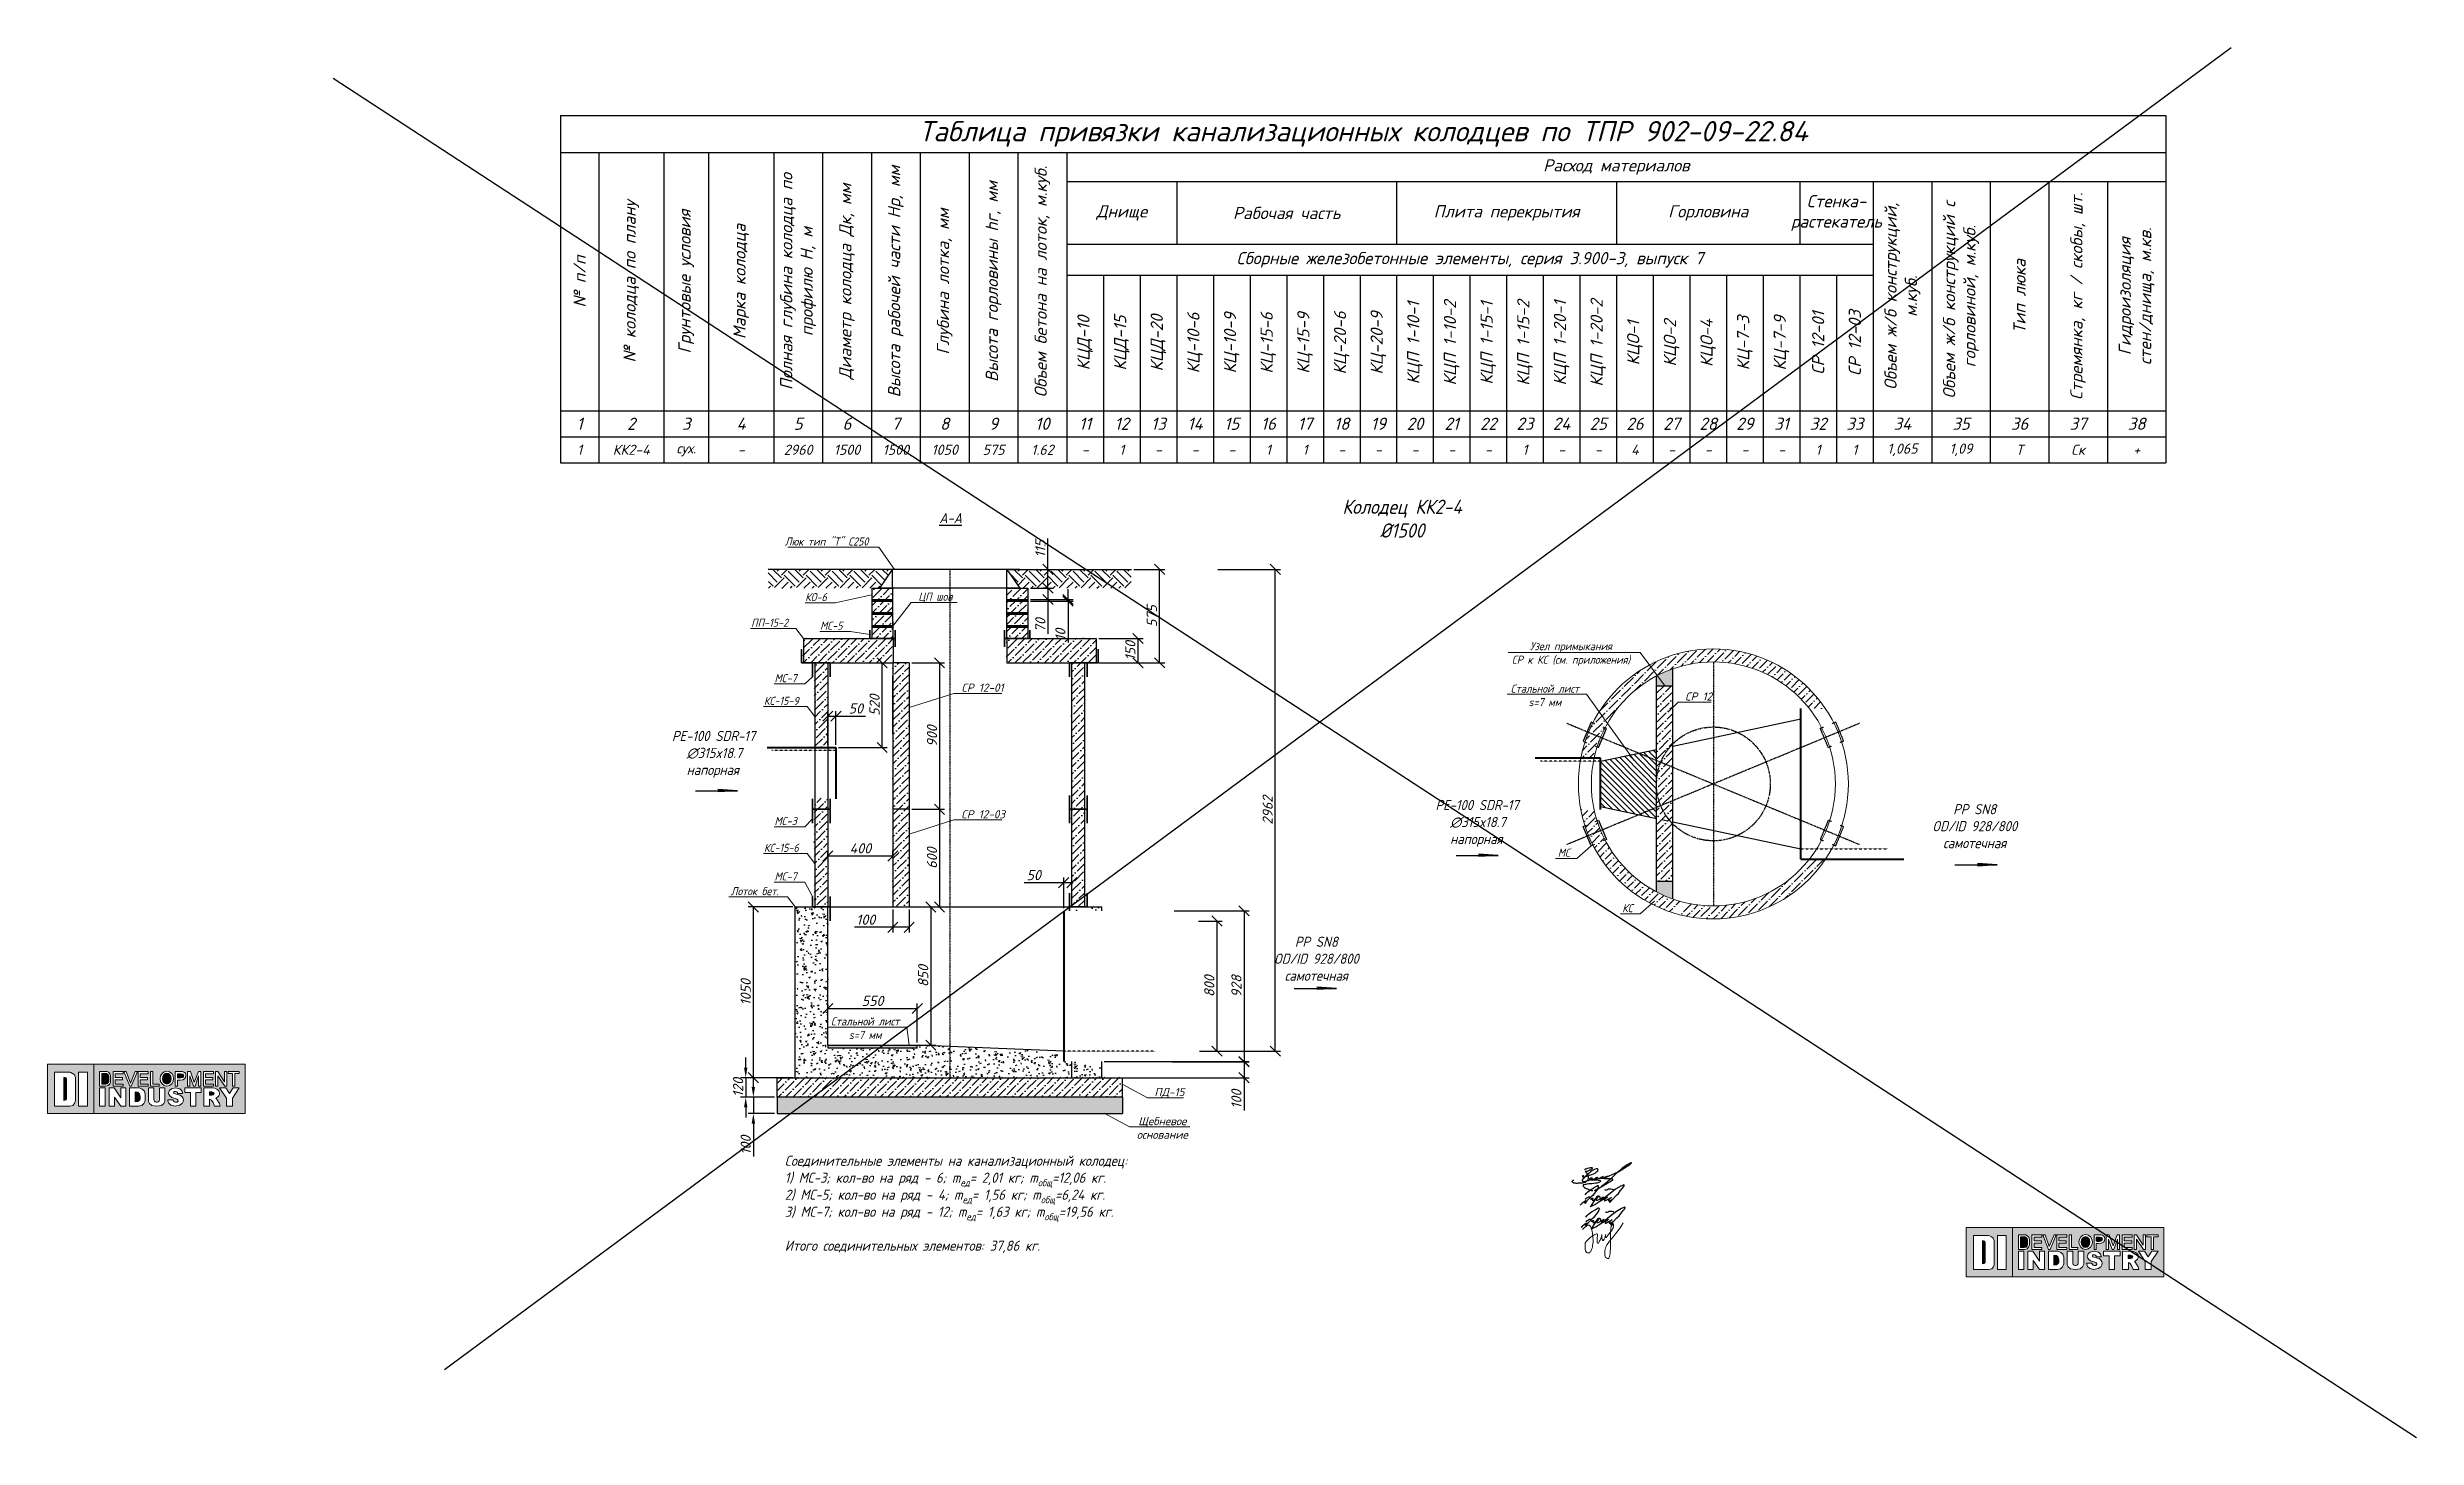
# Model space of a CAD drawing. Header units: millimetres. Extents: x 41097286 to 43803126, y 21258419 to 22595975.
# Drawn here: x 42477452 to 42768770, y 21807114 to 21978039 of the extents above; entities that cross this region are included whole.
import ezdxf
from ezdxf import colors
from ezdxf.entities.mleader import LeaderData, LeaderLine
from ezdxf.math import Vec2, Vec3

# ---------------------------------------------------------------- set-up
doc = ezdxf.new("R2010")
doc.units = ezdxf.units.MM
doc.linetypes.add('ACAD_ISO10W100', pattern=[18.5, 12, -3, 0.5, -3])
doc.linetypes.add('DASHED', pattern=[0.75, 0.5, -0.25])
doc.layers.add('ВК_К1_текст', color=34, linetype='Continuous')
doc.layers.add('Слой 2', color=7, linetype='Continuous')
doc.styles.add('note', font='isocpeur.ttf', dxfattribs={"width": 0.9, "oblique": 15})
doc.styles.get("Standard").update_dxf_attribs({"font": 'isocpeui.ttf'})
doc.dimstyles.new('ISO-25', dxfattribs={"dimtxt": 2.5, "dimasz": 2.5, "dimexe": 1.25, "dimexo": 0.625, "dimtad": 1, "dimtxsty": 'Standard', "dimcen": 2.5, "dimadec": 0, "dimazin": 0, "dimtfac": 1, "dimtmove": 0, "dimatfit": 3, "dimfxl": 1, "dimarcsym": 0})
pattern_1 = [(45, (-809614603.9, -416865769.3), (336.75960454, 1234.78521665), [1587.5, -317.5, 0, -317.5])]
pattern_2 = [(50, (-809614603.9, -416865769.3), (2186.216028, -191.2690265), [228.6, -2514.6]), (355, (-809614604, -416865769.3), (-422.921057, 2292.682143), [182.88, -2011.68701]), (100.4514447, (-809614421.7, -416865785.2), (1763.294965, 2101.413023), [194.2801056, -2137.082935]), (46.1842, (-809614604, -416865159.7), (3252.948491, -504.507935), [342.9, -3771.9]), (96.6355576, (-809614332.8, -416865201.7), (2848.849609, 2969.113495), [291.420278, -3205.627298]), (351.18415117, (-809614604, -416865159.7), (2848.849609, 2969.113495), [274.319605, -3017.516783]), (21, (-809614299.1, -416865312.1), (1819.3726952, -1227.1823782), [228.6, -2514.6]), (326, (-809614299, -416865312), (741.62434, 2210.2555935), [182.88, -2011.68]), (71.451445, (-809614147.5, -416865414.4), (2560.9970313, 983.0732266), [194.2801056, -2137.079251]), (37.5, (-809614603.9, -416865769.3), (37.063239, 1014.6604665), [0, -1987.296, 0, -2042.16, 0, -2019.3]), (7.5, (-809614603.9, -416865769.3), (801.8359501, 1202.1668978), [0, -1164.336, 0, -1941.576, 0, -769.62]), (327.5, (-809615283.6, -416865769.3), (1627.087142, -68.7449279), [0, -762, 0, -2377.44, 0, -3154.68]), (317.5, (-809615588.4, -416865769.3), (1777.5501766, 305.1178924), [0, -990.6, 0, -1578.864, 0, -2240.28])]
pattern_3 = [(45, (-809614604, -416865769.3), (3e-13, 2694.0768363), [1905, -1905]), (45, (-809615109, -416865264.2), (3e-13, 2694.0768363), [1905, -1905]), (45, (-809615614.2, -416864759), (3e-13, 2694.0768363), [1905, -1905]), (135, (-809615614.2, -416864422.3), (-2694.0768363, 3e-13), [1905, -1905]), (135, (-809615109, -416863917.1), (-2694.0768363, 3e-13), [1905, -1905]), (135, (-809614604, -416863412), (-2694.0768363, 3e-13), [1905, -1905])]
pattern_4 = [(45, (-809614603.9, -416864029.3), (336.75960454, 1234.78521665), [1587.5, -317.5, 0, -317.5])]
pattern_5 = [(45, (-809614603.91, -416865769.296), (-44.9012806053, 44.9012806053), [])]
pattern_6 = [(45, (5031.5, -164293.9), (336.7596045, 1234.785217), [1587.5, -317.5, 0, -317.5])]

msp = doc.modelspace()

# ---------------------------------------------------------------- texts
at = {"style": 'note'}
for s, insert, char_height, width, attachment_point in [('Колодец КК2-4\\P%%C1500', (42644032.382, 21920099.525), 1750, 20962.79396, 5), ('{\\LА-А}', (42588507.291, 21920164.319), 1250, 20962.79396, 5), ('\\pi4.1949e+006;PE-100 SDR-17\\P\\pi4.1967e+006;∅315x18.7\\P\\pi4.1967e+006;напорная', (38359351.975, 21894002.092), 1250, 8400000, 1), ('\\pi4.1949e+006;PE-100 SDR-17\\P\\pi4.1967e+006;∅315x18.7\\P\\pi4.1967e+006;напорная', (38453233.733, 21885508.258), 1250, 8400000, 1), ('PP SN8\\POD/ID 928/800\\Pсамотечная', (42714429.929, 21882290.189), 1250, 11452.41739, 5), ('PP SN8\\POD/ID 928/800\\Pсамотечная', (42633478.049, 21865990.601), 1250, 11452.41739, 5), ('\\A1;Соединительные элементы на канализационный колодец:\\P1) МС-3; кол-во на ряд - 6; m{\\H0.7x;\\S^ ед;}= 2,01 кг; m{\\H0.7x;\\S^ общ;}=12,06 кг.\\P2) МС-5; кол-во на ряд - 4; m{\\H0.7x;\\S^ ед;\\H1.4286x;= 1,56 кг; }m{\\H0.7x;\\S^ общ;\\H1.4286x;=6,24 кг.\\P}3) МС-7; кол-во на ряд - 12; m{\\H0.7x;\\S^ ед;\\H1.4286x;= 1,63 кг; }m{\\H0.7x;\\S^ общ;\\H1.4286x;=19,56 кг.\\P\\PИтого соединительных элементов: 37,86 кг.}', (42568126.515, 21841777.292), 1250, 71749.97335, 1)]:
    msp.add_mtext(s, dxfattribs=dict(at, insert=insert, char_height=char_height, width=width, attachment_point=attachment_point))

# ---------------------------------------------------------------- blocks, each defined once
blk = doc.blocks.new('DI')
at = {"layer": 'Слой 2', "true_color": 0xf7931d}
h = blk.add_hatch(color=30, dxfattribs=at)
h.dxf.hatch_style = 2
h.paths.add_polyline_path([(-1796, 420), (-1796, -450), (-975, -450), (-975, 420)])
edge = h.paths.add_edge_path()
edge.add_spline(control_points=[(-1300, -226), (-1300, -226), (-1303, -324), (-1401, -324), (-1498, -324), (-1668, -324), (-1668, -324), (-1668, -324), (-1668, 277), (-1668, 277), (-1668, 277), (-1399, 277), (-1399, 277), (-1399, 277), (-1300, 255), (-1300, 186), (-1300, 116), (-1300, -226), (-1300, -226)], knot_values=[0, 0, 0, 0, 1, 1, 1, 2, 2, 2, 3, 3, 3, 4, 4, 4, 5, 5, 5, 6, 6, 6, 6], degree=3, periodic=0)
h.paths.add_polyline_path([(-1087, -324), (-1243, -324), (-1243, 277), (-1087, 277)])
at = {"layer": 'Слой 2', "true_color": 0x231f20}
h = blk.add_hatch(color=250, dxfattribs=at)
h.dxf.hatch_style = 2
h.paths.add_polyline_path([(-975, 420), (-975, -450), (1699, -450), (1699, 420)])
h.paths.add_polyline_path([(1176, 292), (1217, 292), (1335, 110), (1335, 292), (1373, 292), (1373, 32), (1338, 32), (1217, 215), (1217, 32), (1176, 32)])
h.paths.add_polyline_path([(682, 292), (732, 292), (800, 97), (874, 292), (916, 292), (916, 32), (877, 32), (877, 215), (815, 32), (787, 32), (722, 215), (722, 32), (682, 32)])
edge = h.paths.add_edge_path()
edge.add_spline(control_points=[(465, 292), (465, 292), (583, 292), (583, 292), (583, 292), (654, 282), (654, 225), (654, 167), (623, 138), (551, 139), (502, 140), (502, 140), (502, 140), (502, 140), (502, 32), (502, 32), (502, 32), (465, 32), (465, 32), (465, 32), (465, 292), (465, 292)], knot_values=[0, 0, 0, 0, 1, 1, 1, 2, 2, 2, 3, 3, 3, 4, 4, 4, 5, 5, 5, 6, 6, 6, 7, 7, 7, 7], degree=3, periodic=0)
h.paths.add_polyline_path([(28, 292), (66, 292), (66, 69), (177, 69), (177, 32), (28, 32)])
h.paths.add_polyline_path([(-401, 292), (-326, 86), (-242, 292), (-203, 292), (-313, 32), (-339, 32), (-442, 292)])
h.paths.add_polyline_path([(-634, 292), (-457, 292), (-457, 252), (-596, 251), (-596, 186), (-466, 186), (-466, 146), (-596, 146), (-596, 69), (-457, 69), (-457, 32), (-634, 32)])
h.paths.add_polyline_path([(-775, -324), (-872, -324), (-872, 1), (-775, 1)])
edge = h.paths.add_edge_path()
edge.add_spline(control_points=[(-761, 32), (-830, 32), (-872, 32), (-872, 32), (-872, 32), (-872, 292), (-872, 292), (-872, 292), (-753, 292), (-753, 292), (-753, 292), (-678, 277), (-678, 207), (-678, 136), (-678, 112), (-678, 112), (-678, 112), (-693, 32), (-761, 32)], knot_values=[0, 0, 0, 0, 1, 1, 1, 2, 2, 2, 3, 3, 3, 4, 4, 4, 5, 5, 5, 6, 6, 6, 6], degree=3, periodic=0)
h.paths.add_polyline_path([(-409, -324), (-500, -324), (-612, -162), (-612, -324), (-704, -324), (-704, 1), (-615, 1), (-500, -172), (-500, 1), (-409, 1)])
edge = h.paths.add_edge_path()
edge.add_spline(control_points=[(-68, -224), (-68, -224), (-90, -324), (-186, -324), (-282, -324), (-342, -324), (-342, -324), (-342, -324), (-342, 0), (-342, 0), (-342, 0), (-173, 0), (-173, 0), (-173, 0), (-68, -18), (-68, -106), (-68, -194), (-68, -224), (-68, -224)], knot_values=[0, 0, 0, 0, 1, 1, 1, 2, 2, 2, 3, 3, 3, 4, 4, 4, 5, 5, 5, 6, 6, 6, 6], degree=3, periodic=0)
h.paths.add_polyline_path([(-16, 252), (-155, 251), (-155, 186), (-26, 186), (-26, 146), (-155, 146), (-155, 69), (-16, 69), (-16, 32), (-193, 32), (-193, 292), (-16, 292)])
edge = h.paths.add_edge_path()
edge.add_spline(control_points=[(282, -225), (282, -225), (282, -324), (136, -324), (-10, -324), (-10, -225), (-10, -225), (-10, -225), (-10, 0), (-10, 0), (-10, 0), (88, 0), (88, 0), (88, 0), (88, -149), (88, -202), (88, -255), (136, -254), (136, -254), (136, -254), (185, -255), (185, -202), (185, -149), (185, 0), (185, 0), (185, 0), (282, 0), (282, 0), (282, 0), (282, -225), (282, -225)], knot_values=[0, 0, 0, 0, 1, 1, 1, 2, 2, 2, 3, 3, 3, 4, 4, 4, 5, 5, 5, 6, 6, 6, 7, 7, 7, 8, 8, 8, 9, 9, 9, 10, 10, 10, 10], degree=3, periodic=0)
edge = h.paths.add_edge_path()
edge.add_spline(control_points=[(196, 164), (196, 237), (250, 296), (316, 296), (383, 296), (436, 237), (436, 164), (436, 91), (383, 32), (316, 32), (250, 32), (196, 91), (196, 164)], knot_values=[0, 0, 0, 0, 1, 1, 1, 2, 2, 2, 3, 3, 3, 4, 4, 4, 4], degree=3, periodic=0)
edge = h.paths.add_edge_path()
edge.add_spline(control_points=[(608, -212), (606, -232), (594, -321), (463, -321), (332, -321), (334, -212), (334, -212), (334, -212), (426, -210), (426, -210), (426, -210), (437, -253), (471, -254), (518, -254), (513, -228), (513, -228), (513, -228), (521, -198), (463, -184), (361, -184), (345, -93), (345, -93), (345, -93), (346, 1), (471, 1), (596, 1), (595, -99), (595, -99), (595, -99), (505, -99), (505, -99), (505, -99), (507, -67), (471, -63), (435, -58), (443, -67), (437, -76), (431, -86), (427, -104), (504, -116), (582, -116), (609, -192), (608, -212)], knot_values=[0, 0, 0, 0, 1, 1, 1, 2, 2, 2, 3, 3, 3, 4, 4, 4, 5, 5, 5, 6, 6, 6, 7, 7, 7, 8, 8, 8, 9, 9, 9, 10, 10, 10, 11, 11, 11, 12, 12, 12, 13, 13, 13, 14, 14, 14, 14], degree=3, periodic=0)
h.paths.add_polyline_path([(924, -81), (826, -81), (826, -324), (779, -324), (732, -324), (732, -81), (634, -81), (634, 0), (779, 0), (924, 0)])
h.paths.add_polyline_path([(962, 292), (1140, 292), (1140, 252), (1000, 251), (1000, 186), (1130, 186), (1130, 146), (1000, 146), (1000, 69), (1140, 69), (1140, 32), (962, 32)])
edge = h.paths.add_edge_path()
edge.add_spline(control_points=[(1157, -324), (1157, -324), (1118, -196), (1071, -196), (1071, -236), (1071, -324), (1071, -324), (1071, -324), (969, -324), (969, -324), (969, -324), (969, -321), (969, -321), (969, -321), (969, 0), (969, 0), (969, 0), (1082, -1), (1082, -1), (1082, -1), (1155, 6), (1200, -19), (1223, -31), (1247, -63), (1247, -92), (1247, -109), (1242, -126), (1234, -138), (1214, -171), (1181, -180), (1181, -180), (1181, -180), (1254, -258), (1259, -324), (1196, -324), (1157, -324), (1157, -324)], knot_values=[0, 0, 0, 0, 1, 1, 1, 2, 2, 2, 3, 3, 3, 4, 4, 4, 5, 5, 5, 6, 6, 6, 7, 7, 7, 8, 8, 8, 9, 9, 9, 10, 10, 10, 11, 11, 11, 12, 12, 12, 12], degree=3, periodic=0)
h.paths.add_polyline_path([(1473, -181), (1473, -324), (1422, -324), (1371, -324), (1371, -181), (1248, 1), (1356, 1), (1422, -99), (1488, 1), (1596, 1)])
h.paths.add_polyline_path([(1596, 254), (1516, 254), (1516, 32), (1474, 32), (1474, 254), (1399, 254), (1399, 292), (1596, 292)])
at = {"layer": 'Слой 2', "true_color": 0xf7931d}
h = blk.add_hatch(color=30, dxfattribs=at)
h.dxf.hatch_style = 2
edge = h.paths.add_edge_path()
edge.add_spline(control_points=[(-1508, 186), (-1508, 186), (-1508, -223), (-1508, -223), (-1460, -223), (-1457, -193), (-1457, -193), (-1457, -193), (-1457, 119), (-1457, 156), (-1457, 192), (-1508, 186), (-1508, 186)], knot_values=[0, 0, 0, 0, 1, 1, 1, 2, 2, 2, 3, 3, 3, 4, 4, 4, 4], degree=3, periodic=0)
at = {"layer": 'Слой 2', "true_color": 0x231f20}
h = blk.add_hatch(color=250, dxfattribs=at)
h.dxf.hatch_style = 2
edge = h.paths.add_edge_path()
edge.add_spline(control_points=[(-758, 258), (-758, 258), (-836, 258), (-836, 258), (-836, 258), (-836, 66), (-836, 66), (-836, 66), (-808, 66), (-764, 66), (-719, 66), (-709, 125), (-709, 125), (-709, 125), (-709, 143), (-709, 195), (-709, 247), (-758, 258), (-758, 258)], knot_values=[0, 0, 0, 0, 1, 1, 1, 2, 2, 2, 3, 3, 3, 4, 4, 4, 5, 5, 5, 6, 6, 6, 6], degree=3, periodic=0)
h = blk.add_hatch(color=250, dxfattribs=at)
h.dxf.hatch_style = 2
edge = h.paths.add_edge_path()
edge.add_spline(control_points=[(316, 260), (274, 260), (240, 217), (240, 164), (240, 111), (274, 68), (316, 68), (358, 68), (392, 111), (392, 164), (392, 217), (358, 260), (316, 260)], knot_values=[0, 0, 0, 0, 1, 1, 1, 2, 2, 2, 3, 3, 3, 4, 4, 4, 4], degree=3, periodic=0)
h = blk.add_hatch(color=250, dxfattribs=at)
h.dxf.hatch_style = 2
edge = h.paths.add_edge_path()
edge.add_spline(control_points=[(614, 214), (614, 266), (504, 250), (504, 250), (504, 250), (504, 177), (504, 177), (504, 177), (614, 161), (614, 214)], knot_values=[0, 0, 0, 0, 1, 1, 1, 2, 2, 2, 3, 3, 3, 3], degree=3, periodic=0)
h = blk.add_hatch(color=250, dxfattribs=at)
h.dxf.hatch_style = 2
edge = h.paths.add_edge_path()
edge.add_spline(control_points=[(-244, -72), (-244, -72), (-244, -244), (-244, -244), (-172, -244), (-155, -219), (-155, -158), (-155, -57), (-244, -72), (-244, -72)], knot_values=[0, 0, 0, 0, 1, 1, 1, 2, 2, 2, 3, 3, 3, 3], degree=3, periodic=0)
h = blk.add_hatch(color=250, dxfattribs=at)
h.dxf.hatch_style = 2
edge = h.paths.add_edge_path()
edge.add_spline(control_points=[(1068, -71), (1068, -71), (1068, -127), (1068, -127), (1068, -127), (1151, -138), (1151, -99), (1151, -60), (1068, -71), (1068, -71)], knot_values=[0, 0, 0, 0, 1, 1, 1, 2, 2, 2, 3, 3, 3, 3], degree=3, periodic=0)
at = {"layer": 'Слой 2', "lineweight": 0}
for points in [[(-1796, 420), (-1796, -450), (-975, -450), (-975, 420), (-1796, 420)], [(-975, 420), (-975, -450), (1699, -450), (1699, 420), (-975, 420)], [(-1087, -324), (-1243, -324), (-1243, 277), (-1087, 277), (-1087, -324)], [(-775, -324), (-872, -324), (-872, 1), (-775, 1), (-775, -324)], [(-409, -324), (-500, -324), (-612, -162), (-612, -324), (-704, -324), (-704, 1), (-615, 1), (-500, -172), (-500, 1), (-409, 1), (-409, -324)], [(-634, 292), (-457, 292), (-457, 252), (-596, 251), (-596, 186), (-466, 186), (-466, 146), (-596, 146), (-596, 69), (-457, 69), (-457, 32), (-634, 32), (-634, 292)], [(-401, 292), (-326, 86), (-242, 292), (-203, 292), (-313, 32), (-339, 32), (-442, 292), (-401, 292)], [(-16, 252), (-155, 251), (-155, 186), (-26, 186), (-26, 146), (-155, 146), (-155, 69), (-16, 69), (-16, 32), (-193, 32), (-193, 292), (-16, 292), (-16, 252)], [(28, 292), (66, 292), (66, 69), (177, 69), (177, 32), (28, 32), (28, 292)], [(924, -81), (826, -81), (826, -324), (779, -324), (732, -324), (732, -81), (634, -81), (634, 0), (779, 0), (924, 0), (924, -81)], [(682, 292), (732, 292), (800, 97), (874, 292), (916, 292), (916, 32), (877, 32), (877, 215), (815, 32), (787, 32), (722, 215), (722, 32), (682, 32), (682, 292)], [(962, 292), (1140, 292), (1140, 252), (1000, 251), (1000, 186), (1130, 186), (1130, 146), (1000, 146), (1000, 69), (1140, 69), (1140, 32), (962, 32), (962, 292)], [(1176, 292), (1217, 292), (1335, 110), (1335, 292), (1373, 292), (1373, 32), (1338, 32), (1217, 215), (1217, 32), (1176, 32), (1176, 292)], [(1473, -181), (1473, -324), (1422, -324), (1371, -324), (1371, -181), (1248, 1), (1356, 1), (1422, -99), (1488, 1), (1596, 1), (1473, -181)], [(1596, 254), (1516, 254), (1516, 32), (1474, 32), (1474, 254), (1399, 254), (1399, 292), (1596, 292), (1596, 254)]]:
    blk.add_lwpolyline(points, dxfattribs=at)
for points, knots in [([(-1300, -226), (-1300, -226), (-1303, -324), (-1401, -324), (-1498, -324), (-1668, -324), (-1668, -324), (-1668, -324), (-1668, 277), (-1668, 277), (-1668, 277), (-1399, 277), (-1399, 277), (-1399, 277), (-1300, 255), (-1300, 186), (-1300, 116), (-1300, -226), (-1300, -226)], [0, 0, 0, 0, 1, 1, 1, 2, 2, 2, 3, 3, 3, 4, 4, 4, 5, 5, 5, 6, 6, 6, 6]), ([(-1508, 186), (-1508, 186), (-1508, -223), (-1508, -223), (-1460, -223), (-1457, -193), (-1457, -193), (-1457, -193), (-1457, 119), (-1457, 156), (-1457, 192), (-1508, 186), (-1508, 186)], [0, 0, 0, 0, 1, 1, 1, 2, 2, 2, 3, 3, 3, 4, 4, 4, 4]), ([(-761, 32), (-830, 32), (-872, 32), (-872, 32), (-872, 32), (-872, 292), (-872, 292), (-872, 292), (-753, 292), (-753, 292), (-753, 292), (-678, 277), (-678, 207), (-678, 136), (-678, 112), (-678, 112), (-678, 112), (-693, 32), (-761, 32)], [0, 0, 0, 0, 1, 1, 1, 2, 2, 2, 3, 3, 3, 4, 4, 4, 5, 5, 5, 6, 6, 6, 6]), ([(-758, 258), (-758, 258), (-836, 258), (-836, 258), (-836, 258), (-836, 66), (-836, 66), (-836, 66), (-808, 66), (-764, 66), (-719, 66), (-709, 125), (-709, 125), (-709, 125), (-709, 143), (-709, 195), (-709, 247), (-758, 258), (-758, 258)], [0, 0, 0, 0, 1, 1, 1, 2, 2, 2, 3, 3, 3, 4, 4, 4, 5, 5, 5, 6, 6, 6, 6]), ([(-68, -224), (-68, -224), (-90, -324), (-186, -324), (-282, -324), (-342, -324), (-342, -324), (-342, -324), (-342, 0), (-342, 0), (-342, 0), (-173, 0), (-173, 0), (-173, 0), (-68, -18), (-68, -106), (-68, -194), (-68, -224), (-68, -224)], [0, 0, 0, 0, 1, 1, 1, 2, 2, 2, 3, 3, 3, 4, 4, 4, 5, 5, 5, 6, 6, 6, 6]), ([(282, -225), (282, -225), (282, -324), (136, -324), (-10, -324), (-10, -225), (-10, -225), (-10, -225), (-10, 0), (-10, 0), (-10, 0), (88, 0), (88, 0), (88, 0), (88, -149), (88, -202), (88, -255), (136, -254), (136, -254), (136, -254), (185, -255), (185, -202), (185, -149), (185, 0), (185, 0), (185, 0), (282, 0), (282, 0), (282, 0), (282, -225), (282, -225)], [0, 0, 0, 0, 1, 1, 1, 2, 2, 2, 3, 3, 3, 4, 4, 4, 5, 5, 5, 6, 6, 6, 7, 7, 7, 8, 8, 8, 9, 9, 9, 10, 10, 10, 10]), ([(196, 164), (196, 237), (250, 296), (316, 296), (383, 296), (436, 237), (436, 164), (436, 91), (383, 32), (316, 32), (250, 32), (196, 91), (196, 164)], [0, 0, 0, 0, 1, 1, 1, 2, 2, 2, 3, 3, 3, 4, 4, 4, 4]), ([(316, 260), (274, 260), (240, 217), (240, 164), (240, 111), (274, 68), (316, 68), (358, 68), (392, 111), (392, 164), (392, 217), (358, 260), (316, 260)], [0, 0, 0, 0, 1, 1, 1, 2, 2, 2, 3, 3, 3, 4, 4, 4, 4]), ([(608, -212), (606, -232), (594, -321), (463, -321), (332, -321), (334, -212), (334, -212), (334, -212), (426, -210), (426, -210), (426, -210), (437, -253), (471, -254), (518, -254), (513, -228), (513, -228), (513, -228), (521, -198), (463, -184), (361, -184), (345, -93), (345, -93), (345, -93), (346, 1), (471, 1), (596, 1), (595, -99), (595, -99), (595, -99), (505, -99), (505, -99), (505, -99), (507, -67), (471, -63), (435, -58), (443, -67), (437, -76), (431, -86), (427, -104), (504, -116), (582, -116), (609, -192), (608, -212)], [0, 0, 0, 0, 1, 1, 1, 2, 2, 2, 3, 3, 3, 4, 4, 4, 5, 5, 5, 6, 6, 6, 7, 7, 7, 8, 8, 8, 9, 9, 9, 10, 10, 10, 11, 11, 11, 12, 12, 12, 13, 13, 13, 14, 14, 14, 14]), ([(465, 292), (465, 292), (583, 292), (583, 292), (583, 292), (654, 282), (654, 225), (654, 167), (623, 138), (551, 139), (502, 140), (502, 140), (502, 140), (502, 140), (502, 32), (502, 32), (502, 32), (465, 32), (465, 32), (465, 32), (465, 292), (465, 292)], [0, 0, 0, 0, 1, 1, 1, 2, 2, 2, 3, 3, 3, 4, 4, 4, 5, 5, 5, 6, 6, 6, 7, 7, 7, 7]), ([(614, 214), (614, 266), (504, 250), (504, 250), (504, 250), (504, 177), (504, 177), (504, 177), (614, 161), (614, 214)], [0, 0, 0, 0, 1, 1, 1, 2, 2, 2, 3, 3, 3, 3]), ([(1157, -324), (1157, -324), (1118, -196), (1071, -196), (1071, -236), (1071, -324), (1071, -324), (1071, -324), (969, -324), (969, -324), (969, -324), (969, -321), (969, -321), (969, -321), (969, 0), (969, 0), (969, 0), (1082, -1), (1082, -1), (1082, -1), (1155, 6), (1200, -19), (1223, -31), (1247, -63), (1247, -92), (1247, -109), (1242, -126), (1234, -138), (1214, -171), (1181, -180), (1181, -180), (1181, -180), (1254, -258), (1259, -324), (1196, -324), (1157, -324), (1157, -324)], [0, 0, 0, 0, 1, 1, 1, 2, 2, 2, 3, 3, 3, 4, 4, 4, 5, 5, 5, 6, 6, 6, 7, 7, 7, 8, 8, 8, 9, 9, 9, 10, 10, 10, 11, 11, 11, 12, 12, 12, 12]), ([(-244, -72), (-244, -72), (-244, -244), (-244, -244), (-172, -244), (-155, -219), (-155, -158), (-155, -57), (-244, -72), (-244, -72)], [0, 0, 0, 0, 1, 1, 1, 2, 2, 2, 3, 3, 3, 3]), ([(1068, -71), (1068, -71), (1068, -127), (1068, -127), (1068, -127), (1151, -138), (1151, -99), (1151, -60), (1068, -71), (1068, -71)], [0, 0, 0, 0, 1, 1, 1, 2, 2, 2, 3, 3, 3, 3])]:
    blk.add_open_spline(points, degree=3, knots=knots, dxfattribs=at)
blk = doc.blocks.new('_Oblique')
at = {"color": 0, "linetype": 'ByBlock', "lineweight": -2}
blk.add_line((-0.5, -0.5), (0.5, 0.5), dxfattribs=at)
blk = doc.blocks.new('*D95')
at = {"color": 0, "lineweight": -2, "transparency": 16777216}
for p, q in [((42573416, 21878633), (42573416, 21879247)), ((42573416, 21878622), (42581416, 21878622)), ((42581416, 21878633), (42581416, 21879247))]:
    blk.add_line(p, q, dxfattribs=at)
at = {"layer": 'Defpoints', "color": 0, "transparency": 16777216}
for p in [(42573416, 21878320), (42581416, 21878622), (42581416, 21878320)]:
    blk.add_point(p, dxfattribs=at)
at = {"color": 0, "lineweight": -2, "transparency": 16777216, "xscale": 1250, "yscale": 1250, "zscale": 1250, "rotation": 180}
blk.add_blockref('_Oblique', (42573416, 21878622), dxfattribs=at)
at = {"color": 0, "lineweight": -2, "transparency": 16777216, "xscale": 1250, "yscale": 1250, "zscale": 1250}
blk.add_blockref('_Oblique', (42581416, 21878622), dxfattribs=at)
at = {"color": 0, "lineweight": 5, "transparency": 16777216, "insert": (42577416, 21879560), "char_height": 1250, "attachment_point": 5}
blk.add_mtext('400', dxfattribs=at)
blk = doc.blocks.new('*D96')
at = {"color": 0, "lineweight": -2, "transparency": 16777216}
for p, q in [((42572128, 21902361), (42580724, 21902361)), ((42580099, 21891961), (42580099, 21902361)), ((42574728, 21891961), (42580724, 21891961))]:
    blk.add_line(p, q, dxfattribs=at)
at = {"layer": 'Defpoints', "color": 0, "transparency": 16777216}
for p in [(42571816, 21902361), (42580099, 21902361), (42574416, 21891961)]:
    blk.add_point(p, dxfattribs=at)
at = {"color": 0, "lineweight": -2, "transparency": 16777216, "xscale": 1250, "yscale": 1250, "zscale": 1250}
for p, rotation in [((42580099, 21902361), 90), ((42580099, 21891961), 270)]:
    blk.add_blockref('_Oblique', p, dxfattribs=dict(at, rotation=rotation))
at = {"color": 0, "lineweight": 5, "transparency": 16777216, "insert": (42579161, 21897161), "char_height": 1250, "attachment_point": 5, "rotation": 90}
blk.add_mtext('520', dxfattribs=at)
blk = doc.blocks.new('*D97')
at = {"color": 0, "lineweight": -2, "transparency": 16777216}
for p, q in [((42573416, 21892273), (42573416, 21896447)), ((42573416, 21895822), (42574416, 21895822)), ((42574416, 21892273), (42574416, 21896447)), ((42574416, 21895822), (42578040, 21895822))]:
    blk.add_line(p, q, dxfattribs=at)
at = {"layer": 'Defpoints', "color": 0, "transparency": 16777216}
for p in [(42574416, 21895822), (42573416, 21891961), (42574416, 21891961)]:
    blk.add_point(p, dxfattribs=at)
at = {"color": 0, "lineweight": -2, "transparency": 16777216, "xscale": 1250, "yscale": 1250, "zscale": 1250, "rotation": 180}
blk.add_blockref('_Oblique', (42573416, 21895822), dxfattribs=at)
at = {"color": 0, "lineweight": -2, "transparency": 16777216, "xscale": 1250, "yscale": 1250, "zscale": 1250}
blk.add_blockref('_Oblique', (42574416, 21895822), dxfattribs=at)
at = {"color": 0, "lineweight": 5, "transparency": 16777216, "insert": (42576853, 21896760), "char_height": 1250, "attachment_point": 5}
blk.add_mtext('50', dxfattribs=at)
blk = doc.blocks.new('*D98')
at = {"color": 0, "lineweight": -2, "transparency": 16777216}
for p, q in [((42618982, 21870621), (42621882, 21870621)), ((42621257, 21870621), (42621257, 21854621)), ((42619123, 21854621), (42621882, 21854621))]:
    blk.add_line(p, q, dxfattribs=at)
at = {"layer": 'Defpoints', "color": 0, "transparency": 16777216}
for p in [(42618669, 21870621), (42618810, 21854621), (42621257, 21854621)]:
    blk.add_point(p, dxfattribs=at)
at = {"color": 0, "lineweight": -2, "transparency": 16777216, "xscale": 1250, "yscale": 1250, "zscale": 1250}
for p, rotation in [((42621257, 21870621), 90), ((42621257, 21854621), 270)]:
    blk.add_blockref('_Oblique', p, dxfattribs=dict(at, rotation=rotation))
at = {"color": 0, "lineweight": 5, "transparency": 16777216, "insert": (42620319, 21862621), "char_height": 1250, "attachment_point": 5, "rotation": 90}
blk.add_mtext('800', dxfattribs=at)
blk = doc.blocks.new('*D99')
at = {"color": 0, "lineweight": -2, "transparency": 16777216}
for p, q in [((42573416, 21855684), (42573416, 21860497)), ((42573416, 21859872), (42584416, 21859872)), ((42584416, 21855684), (42584416, 21860497))]:
    blk.add_line(p, q, dxfattribs=at)
at = {"layer": 'Defpoints', "color": 0, "transparency": 16777216}
for p in [(42584416, 21859872), (42573416, 21855372), (42584416, 21855372)]:
    blk.add_point(p, dxfattribs=at)
at = {"color": 0, "lineweight": -2, "transparency": 16777216, "xscale": 1250, "yscale": 1250, "zscale": 1250, "rotation": 180}
blk.add_blockref('_Oblique', (42573416, 21859872), dxfattribs=at)
at = {"color": 0, "lineweight": -2, "transparency": 16777216, "xscale": 1250, "yscale": 1250, "zscale": 1250}
blk.add_blockref('_Oblique', (42584416, 21859872), dxfattribs=at)
at = {"color": 0, "lineweight": 5, "transparency": 16777216, "insert": (42578916, 21860809), "char_height": 1250, "attachment_point": 5}
blk.add_mtext('550', dxfattribs=at)
blk = doc.blocks.new('*D100')
at = {"color": 0, "lineweight": -2, "transparency": 16777216}
for p, q in [((42583728, 21872361), (42586705, 21872361)), ((42586080, 21872361), (42586080, 21855372)), ((42583728, 21855372), (42586705, 21855372))]:
    blk.add_line(p, q, dxfattribs=at)
at = {"layer": 'Defpoints', "color": 0, "transparency": 16777216}
for p in [(42583416, 21872361), (42583416, 21855372), (42586080, 21855372)]:
    blk.add_point(p, dxfattribs=at)
at = {"color": 0, "lineweight": -2, "transparency": 16777216, "xscale": 1250, "yscale": 1250, "zscale": 1250}
for p, rotation in [((42586080, 21872361), 90), ((42586080, 21855372), 270)]:
    blk.add_blockref('_Oblique', p, dxfattribs=dict(at, rotation=rotation))
at = {"color": 0, "lineweight": 5, "transparency": 16777216, "insert": (42585142, 21863866), "char_height": 1250, "attachment_point": 5, "rotation": 90}
blk.add_mtext('850', dxfattribs=at)
blk = doc.blocks.new('*D101')
at = {"color": 0, "lineweight": -2, "transparency": 16777216}
for p, q in [((42583728, 21902361), (42587776, 21902361)), ((42587151, 21902361), (42587151, 21884361)), ((42583728, 21884361), (42587776, 21884361))]:
    blk.add_line(p, q, dxfattribs=at)
at = {"layer": 'Defpoints', "color": 0, "transparency": 16777216}
for p in [(42583416, 21902361), (42583416, 21884361), (42587151, 21884361)]:
    blk.add_point(p, dxfattribs=at)
at = {"color": 0, "lineweight": -2, "transparency": 16777216, "xscale": 1250, "yscale": 1250, "zscale": 1250}
for p, rotation in [((42587151, 21902361), 90), ((42587151, 21884361), 270)]:
    blk.add_blockref('_Oblique', p, dxfattribs=dict(at, rotation=rotation))
at = {"color": 0, "lineweight": 5, "transparency": 16777216, "insert": (42586214, 21893361), "char_height": 1250, "attachment_point": 5, "rotation": 90}
blk.add_mtext('900', dxfattribs=at)
blk = doc.blocks.new('*D102')
at = {"color": 0, "lineweight": -2, "transparency": 16777216}
for p, q in [((42583728, 21884361), (42587776, 21884361)), ((42587151, 21884361), (42587151, 21872361)), ((42583728, 21872361), (42587776, 21872361))]:
    blk.add_line(p, q, dxfattribs=at)
at = {"layer": 'Defpoints', "color": 0, "transparency": 16777216}
for p in [(42583416, 21884361), (42583416, 21872361), (42587151, 21872361)]:
    blk.add_point(p, dxfattribs=at)
at = {"color": 0, "lineweight": -2, "transparency": 16777216, "xscale": 1250, "yscale": 1250, "zscale": 1250}
for p, rotation in [((42587151, 21884361), 90), ((42587151, 21872361), 270)]:
    blk.add_blockref('_Oblique', p, dxfattribs=dict(at, rotation=rotation))
at = {"color": 0, "lineweight": 5, "transparency": 16777216, "insert": (42586214, 21878361), "char_height": 1250, "attachment_point": 5, "rotation": 90}
blk.add_mtext('600', dxfattribs=at)
blk = doc.blocks.new('*D103')
at = {"color": 0, "lineweight": -2, "transparency": 16777216}
for p, q in [((42569103, 21872361), (42563632, 21872361)), ((42564257, 21851361), (42564257, 21872361)), ((42569103, 21851361), (42563632, 21851361))]:
    blk.add_line(p, q, dxfattribs=at)
at = {"layer": 'Defpoints', "color": 0, "transparency": 16777216}
for p in [(42564257, 21872361), (42569416, 21872361), (42569416, 21851361)]:
    blk.add_point(p, dxfattribs=at)
at = {"color": 0, "lineweight": -2, "transparency": 16777216, "xscale": 1250, "yscale": 1250, "zscale": 1250}
for p, rotation in [((42564257, 21872361), 90), ((42564257, 21851361), 270)]:
    blk.add_blockref('_Oblique', p, dxfattribs=dict(at, rotation=rotation))
at = {"color": 0, "lineweight": 5, "transparency": 16777216, "insert": (42563320, 21861861), "char_height": 1250, "attachment_point": 5, "rotation": 90}
blk.add_mtext('1050', dxfattribs=at)
blk = doc.blocks.new('*D104')
at = {"color": 0, "lineweight": -2, "transparency": 16777216}
for p, q in [((42563320, 21852611), (42563320, 21853861)), ((42563945, 21851361), (42562695, 21851361)), ((42566861, 21848961), (42562695, 21848961)), ((42563320, 21851361), (42563320, 21848961)), ((42563320, 21847711), (42563320, 21846461))]:
    blk.add_line(p, q, dxfattribs=at)
at = {"color": 0, "transparency": 16777216}
for points in [[(42563111, 21852611), (42563528, 21852611), (42563320, 21851361)], [(42563111, 21847711), (42563528, 21847711), (42563320, 21848961)]]:
    blk.add_solid(points, dxfattribs=at)
at = {"layer": 'Defpoints', "color": 0, "transparency": 16777216}
for p in [(42563320, 21848961), (42564257, 21851361), (42567174, 21848961)]:
    blk.add_point(p, dxfattribs=at)
at = {"color": 0, "lineweight": 5, "transparency": 16777216, "insert": (42562382, 21850161), "char_height": 1250, "attachment_point": 5, "rotation": 90}
blk.add_mtext('120', dxfattribs=at)
blk = doc.blocks.new('*D105')
at = {"color": 0, "lineweight": -2, "transparency": 16777216}
for p, q in [((42566861, 21848961), (42563632, 21848961)), ((42564257, 21850211), (42564257, 21851461)), ((42564257, 21848961), (42564257, 21846961)), ((42566861, 21846961), (42563632, 21846961)), ((42564257, 21845711), (42564257, 21841671))]:
    blk.add_line(p, q, dxfattribs=at)
at = {"color": 0, "transparency": 16777216}
for points in [[(42564049, 21850211), (42564466, 21850211), (42564257, 21848961)], [(42564049, 21845711), (42564466, 21845711), (42564257, 21846961)]]:
    blk.add_solid(points, dxfattribs=at)
at = {"layer": 'Defpoints', "color": 0, "transparency": 16777216}
for p in [(42567174, 21848961), (42564257, 21846961), (42567174, 21846961)]:
    blk.add_point(p, dxfattribs=at)
at = {"color": 0, "lineweight": 5, "transparency": 16777216, "insert": (42563320, 21843066), "char_height": 1250, "attachment_point": 5, "rotation": 90}
blk.add_mtext('100', dxfattribs=at)
blk = doc.blocks.new('*D106')
at = {"color": 0, "lineweight": -2, "transparency": 16777216}
for p, q in [((42621357, 21913861), (42629060, 21913861)), ((42628435, 21854621), (42628435, 21913861)), ((42621358, 21854621), (42629060, 21854621))]:
    blk.add_line(p, q, dxfattribs=at)
at = {"layer": 'Defpoints', "color": 0, "transparency": 16777216}
for p in [(42621044, 21913861), (42628435, 21913861), (42621045, 21854621)]:
    blk.add_point(p, dxfattribs=at)
at = {"color": 0, "lineweight": -2, "transparency": 16777216, "xscale": 1250, "yscale": 1250, "zscale": 1250}
for p, rotation in [((42628435, 21913861), 90), ((42628435, 21854621), 270)]:
    blk.add_blockref('_Oblique', p, dxfattribs=dict(at, rotation=rotation))
at = {"color": 0, "lineweight": 5, "transparency": 16777216, "insert": (42627497, 21884241), "char_height": 1250, "attachment_point": 5, "rotation": 90}
blk.add_mtext('2962', dxfattribs=at)
blk = doc.blocks.new('*D107')
at = {"color": 0, "lineweight": -2, "transparency": 16777216}
for p, q in [((42616007, 21871881), (42625219, 21871881)), ((42624594, 21871881), (42624594, 21853322)), ((42615766, 21853322), (42625219, 21853322))]:
    blk.add_line(p, q, dxfattribs=at)
at = {"layer": 'Defpoints', "color": 0, "transparency": 16777216}
for p in [(42615695, 21871881), (42615454, 21853322), (42624594, 21853322)]:
    blk.add_point(p, dxfattribs=at)
at = {"color": 0, "lineweight": -2, "transparency": 16777216, "xscale": 1250, "yscale": 1250, "zscale": 1250}
for p, rotation in [((42624594, 21871881), 90), ((42624594, 21853322), 270)]:
    blk.add_blockref('_Oblique', p, dxfattribs=dict(at, rotation=rotation))
at = {"color": 0, "lineweight": 5, "transparency": 16777216, "insert": (42623656, 21862602), "char_height": 1250, "attachment_point": 5, "rotation": 90}
blk.add_mtext('928', dxfattribs=at)
blk = doc.blocks.new('*D108')
at = {"color": 0, "lineweight": -2, "transparency": 16777216}
for p, q in [((42602416, 21875335), (42597542, 21875335)), ((42602416, 21872193), (42602416, 21875960)), ((42603416, 21875335), (42602416, 21875335)), ((42603416, 21872673), (42603416, 21875960))]:
    blk.add_line(p, q, dxfattribs=at)
at = {"layer": 'Defpoints', "color": 0, "transparency": 16777216}
for p in [(42603416, 21875335), (42603416, 21872361), (42602416, 21871881)]:
    blk.add_point(p, dxfattribs=at)
at = {"color": 0, "lineweight": -2, "transparency": 16777216, "xscale": 1250, "yscale": 1250, "zscale": 1250, "rotation": 180}
blk.add_blockref('_Oblique', (42602416, 21875335), dxfattribs=at)
at = {"color": 0, "lineweight": -2, "transparency": 16777216, "xscale": 1250, "yscale": 1250, "zscale": 1250}
blk.add_blockref('_Oblique', (42603416, 21875335), dxfattribs=at)
at = {"color": 0, "lineweight": 5, "transparency": 16777216, "insert": (42598729, 21876273), "char_height": 1250, "attachment_point": 5}
blk.add_mtext('50', dxfattribs=at)
blk = doc.blocks.new('_None')
blk = doc.blocks.new('*D109')
at = {"color": 0, "lineweight": -2, "transparency": 16777216}
for p, q in [((42598318, 21911561), (42601111, 21911561)), ((42598318, 21910161), (42601111, 21910161)), ((42600486, 21911561), (42600486, 21910161)), ((42600486, 21910161), (42600486, 21905938))]:
    blk.add_line(p, q, dxfattribs=at)
at = {"layer": 'Defpoints', "color": 0, "transparency": 16777216}
for p in [(42598006, 21911561), (42598006, 21910161), (42600486, 21910161)]:
    blk.add_point(p, dxfattribs=at)
at = {"color": 0, "lineweight": -2, "transparency": 16777216, "xscale": 1250, "yscale": 1250, "zscale": 1250}
for p, rotation in [((42600486, 21911561), 90), ((42600486, 21910161), 270)]:
    blk.add_blockref('_Oblique', p, dxfattribs=dict(at, rotation=rotation))
at = {"color": 0, "lineweight": 5, "transparency": 16777216, "insert": (42599541, 21906998), "char_height": 1250, "attachment_point": 5, "rotation": 90}
blk.add_mtext('70', dxfattribs=at)
blk = doc.blocks.new('*D110')
at = {"color": 0, "lineweight": -2, "transparency": 16777216}
for p, q in [((42598318, 21910161), (42603575, 21910161)), ((42602950, 21910161), (42602950, 21911411)), ((42602950, 21910161), (42602950, 21909961)), ((42598318, 21909961), (42603575, 21909961)), ((42602950, 21909961), (42602950, 21904879))]:
    blk.add_line(p, q, dxfattribs=at)
at = {"layer": 'Defpoints', "color": 0, "transparency": 16777216}
for p in [(42598006, 21910161), (42598006, 21909961), (42602950, 21909961)]:
    blk.add_point(p, dxfattribs=at)
at = {"color": 0, "lineweight": -2, "transparency": 16777216, "xscale": 1250, "yscale": 1250, "zscale": 1250}
for p, rotation in [((42602950, 21910161), 270), ((42602950, 21909961), 90)]:
    blk.add_blockref('_Oblique', p, dxfattribs=dict(at, rotation=rotation))
at = {"color": 0, "lineweight": 5, "transparency": 16777216, "insert": (42602012, 21905821), "char_height": 1250, "attachment_point": 5, "rotation": 90}
blk.add_mtext('10', dxfattribs=at)
blk = doc.blocks.new('*D111')
at = {"color": 0, "lineweight": -2, "transparency": 16777216}
for p, q in [((42606728, 21905361), (42612171, 21905361)), ((42611546, 21905361), (42611546, 21902361)), ((42606728, 21902361), (42612171, 21902361))]:
    blk.add_line(p, q, dxfattribs=at)
at = {"layer": 'Defpoints', "color": 0, "transparency": 16777216}
for p in [(42606416, 21905361), (42606416, 21902361), (42611546, 21902361)]:
    blk.add_point(p, dxfattribs=at)
at = {"color": 0, "lineweight": -2, "transparency": 16777216, "xscale": 1250, "yscale": 1250, "zscale": 1250}
for p, rotation in [((42611546, 21905361), 90), ((42611546, 21902361), 270)]:
    blk.add_blockref('_Oblique', p, dxfattribs=dict(at, rotation=rotation))
at = {"color": 0, "lineweight": 5, "transparency": 16777216, "insert": (42610608, 21903861), "char_height": 1250, "attachment_point": 5, "rotation": 90}
blk.add_mtext('150', dxfattribs=at)
blk = doc.blocks.new('*D112')
at = {"color": 0, "lineweight": -2, "transparency": 16777216}
for p, q in [((42581416, 21869853), (42576678, 21869853)), ((42581416, 21872048), (42581416, 21869228)), ((42583416, 21869853), (42581416, 21869853)), ((42583416, 21872048), (42583416, 21869228))]:
    blk.add_line(p, q, dxfattribs=at)
at = {"layer": 'Defpoints', "color": 0, "transparency": 16777216}
for p in [(42581416, 21872361), (42583416, 21872361), (42583416, 21869853)]:
    blk.add_point(p, dxfattribs=at)
at = {"color": 0, "lineweight": -2, "transparency": 16777216, "xscale": 1250, "yscale": 1250, "zscale": 1250, "rotation": 180}
blk.add_blockref('_Oblique', (42581416, 21869853), dxfattribs=at)
at = {"color": 0, "lineweight": -2, "transparency": 16777216, "xscale": 1250, "yscale": 1250, "zscale": 1250}
blk.add_blockref('_Oblique', (42583416, 21869853), dxfattribs=at)
at = {"color": 0, "lineweight": 5, "transparency": 16777216, "insert": (42578072, 21870791), "char_height": 1250, "attachment_point": 5}
blk.add_mtext('100', dxfattribs=at)
blk = doc.blocks.new('*D113')
at = {"color": 0, "lineweight": -2, "transparency": 16777216}
for p, q in [((42607408, 21853347), (42625219, 21853347)), ((42624594, 21853347), (42624594, 21851361)), ((42607408, 21851361), (42625219, 21851361)), ((42624594, 21851361), (42624594, 21847321))]:
    blk.add_line(p, q, dxfattribs=at)
at = {"layer": 'Defpoints', "color": 0, "transparency": 16777216}
for p in [(42607095, 21853347), (42607095, 21851361), (42624594, 21851361)]:
    blk.add_point(p, dxfattribs=at)
at = {"color": 0, "lineweight": -2, "transparency": 16777216, "xscale": 1250, "yscale": 1250, "zscale": 1250}
for p, rotation in [((42624594, 21853347), 90), ((42624594, 21851361), 270)]:
    blk.add_blockref('_Oblique', p, dxfattribs=dict(at, rotation=rotation))
at = {"color": 0, "lineweight": 5, "transparency": 16777216, "insert": (42623656, 21848716), "char_height": 1250, "attachment_point": 5, "rotation": 90}
blk.add_mtext('100', dxfattribs=at)
blk = doc.blocks.new('*T94')
at = {"color": 0, "linetype": 'ByBlock', "lineweight": -2, "transparency": 16777216}
for p, q in [((0, 0), (197388, 0)), ((0, 0), (0, -42695)), ((197388, 0), (197388, -42695)), ((0, -4533), (197388, -4533)), ((4685, -4533), (4685, -42695)), ((12692, -4533), (12692, -42695)), ((18198, -4533), (18198, -42695)), ((26205, -4533), (26205, -42695)), ((32211, -4533), (32211, -42695)), ((38218, -4533), (38218, -42695)), ((44224, -4533), (44224, -42695)), ((50231, -4533), (50231, -42695)), ((56237, -4533), (56237, -42695)), ((62244, -4533), (62244, -42695)), ((62244, -8133), (197388, -8133)), ((75764, -8133), (75764, -15833)), ((102803, -8133), (102803, -15833)), ((129842, -8133), (129842, -15833)), ((152375, -8133), (152375, -15833)), ((161388, -8133), (161388, -42695)), ((168588, -8133), (168588, -42695)), ((175788, -8133), (175788, -42695)), ((182988, -8133), (182988, -42695)), ((190188, -8133), (190188, -42695)), ((62244, -15833), (161388, -15833)), ((62244, -19649), (161388, -19649)), ((66751, -19649), (66751, -42695)), ((71257, -19649), (71257, -42695)), ((75764, -19649), (75764, -42695)), ((80270, -19649), (80270, -42695)), ((84777, -19649), (84777, -42695)), ((89283, -19649), (89283, -42695)), ((93790, -19649), (93790, -42695)), ((98296, -19649), (98296, -42695)), ((102803, -19649), (102803, -42695)), ((107310, -19649), (107310, -42695)), ((111816, -19649), (111816, -42695)), ((116323, -19649), (116323, -42695)), ((120829, -19649), (120829, -42695)), ((125336, -19649), (125336, -42695)), ((129842, -19649), (129842, -42695)), ((134349, -19649), (134349, -42695)), ((138856, -19649), (138856, -42695)), ((143362, -19649), (143362, -42695)), ((147869, -19649), (147869, -42695)), ((152375, -19649), (152375, -42695)), ((156882, -19649), (156882, -42695)), ((0, -36295), (197388, -36295)), ((0, -39495), (197388, -39495)), ((0, -42695), (197388, -42695))]:
    blk.add_line(p, q, dxfattribs=at)
at = {"color": 0, "transparency": 16777216, "attachment_point": 5}
for s, insert, char_height, width in [('Таблица привязки канализационных колодцев по ТПР 902-09-22.84', (98694, -2267), 2500, 196188.36), ('Расход материалов', (129816, -6333), 1500, 133944.35), ('Днище', (69004, -11983), 1500, 12319.68), ('Рабочая часть', (89283, -11983), 1500, 25839.37), ('Плита перекрытия', (116323, -11983), 1500, 25839.37), ('Горловина', (141109, -11983), 1500, 21332.81), ('Стенка- растекатель', (156882, -11983), 1500, 7813.12), ('Сборные железобетонные элементы, серия 3.900-3, выпуск 7', (111816, -17741), 1500, 97944.35), ('1', (2342, -37895), 1500, 3484.96), ('2', (8688, -37895), 1500, 6806.56), ('3', (15445, -37895), 1500, 4306.56), ('4', (22201, -37895), 1500, 6806.56), ('5', (29208, -37895), 1500, 4806.56), ('6', (35214, -37895), 1500, 4806.56), ('7', (41221, -37895), 1500, 4806.56), ('8', (47228, -37895), 1500, 4806.56), ('9', (53234, -37895), 1500, 4806.56), ('10', (59241, -37895), 1500, 4806.56), ('11', (64497, -37895), 1500, 3306.56), ('12', (69004, -37895), 1500, 3306.56), ('13', (73510, -37895), 1500, 3306.56), ('14', (78017, -37895), 1500, 3306.56), ('15', (82524, -37895), 1500, 3306.56), ('16', (87030, -37895), 1500, 3306.56), ('17', (91537, -37895), 1500, 3306.56), ('18', (96043, -37895), 1500, 3306.56), ('19', (100550, -37895), 1500, 3306.56), ('20', (105056, -37895), 1500, 3306.56), ('21', (109563, -37895), 1500, 3306.56), ('22', (114069, -37895), 1500, 3306.56), ('23', (118576, -37895), 1500, 3306.56), ('24', (123083, -37895), 1500, 3306.56), ('25', (127589, -37895), 1500, 3306.56), ('26', (132096, -37895), 1500, 3306.56), ('27', (136602, -37895), 1500, 3306.56), ('28', (141109, -37895), 1500, 3306.56), ('29', (145615, -37895), 1500, 3306.56), ('31', (150122, -37895), 1500, 3306.56), ('32', (154629, -37895), 1500, 3306.56), ('33', (159135, -37895), 1500, 3306.56), ('34', (164988, -37895), 1500, 6000), ('35', (172188, -37895), 1500, 6000), ('36', (179388, -37895), 1500, 6000), ('37', (186588, -37895), 1500, 6000), ('38', (193788, -37895), 1500, 6000), ('1', (2342, -41095), 1250, 3484.96), ('КК2-4', (8688, -41095), 1250, 6806.56), ('сух.', (15445, -41095), 1250, 4306.56), ('2960', (29208, -41095), 1250, 4806.56), ('1500', (35214, -41095), 1250, 4806.56), ('1500', (41221, -41095), 1250, 4806.56), ('1050', (47228, -41095), 1250, 4806.56), ('575', (53234, -41095), 1250, 4806.56), ('1.62', (59241, -41095), 1250, 4806.56), ('1', (69004, -41095), 1250, 3306.56), ('1', (87030, -41095), 1250, 3306.56), ('1', (91537, -41095), 1250, 3306.56), ('1', (118576, -41095), 1250, 3306.56), ('4', (132096, -41095), 1250, 3306.56), ('1', (154629, -41095), 1250, 3306.56), ('1', (159135, -41095), 1250, 3306.56), ('1,065', (164988, -41095), 1250, 6000), ('1,09', (172188, -41095), 1250, 6000), ('Т', (179388, -41095), 1250, 6000), ('Ск', (186588, -41095), 1250, 6000), ('-', (22201, -41095), 1250, 6806.56), ('-', (64497, -41095), 1250, 3306.56), ('-', (73510, -41095), 1250, 3306.56), ('-', (78017, -41095), 1250, 3306.56), ('-', (82524, -41095), 1250, 3306.56), ('-', (96043, -41095), 1250, 3306.56), ('-', (100550, -41095), 1250, 3306.56), ('-', (105056, -41095), 1250, 3306.56), ('-', (109563, -41095), 1250, 3306.56), ('-', (114069, -41095), 1250, 3306.56), ('-', (123083, -41095), 1250, 3306.56), ('-', (127589, -41095), 1250, 3306.56), ('-', (136602, -41095), 1250, 3306.56), ('-', (141109, -41095), 1250, 3306.56), ('-', (145615, -41095), 1250, 3306.56), ('-', (150122, -41095), 1250, 3306.56), ('+', (193788, -41095), 1250, 6000)]:
    blk.add_mtext(s, dxfattribs=dict(at, insert=insert, char_height=char_height, width=width))
at = {"color": 0, "transparency": 16777216, "char_height": 1500, "attachment_point": 5, "rotation": 90}
for s, insert, width in [('Полная глубина колодца по профилю Н, м', (29208, -20414), 30561.95), ('Диаметр колодца Дк, мм', (35214, -20414), 30561.95), ('Высота рабочей части Нр, мм', (41221, -20414), 30561.95), ('Высота горловины hг, мм', (53234, -20414), 30561.95), ('Объем бетона на лоток, м.куб.', (59241, -20414), 30561.95), ('№ колодца по плану', (8688, -20414), 30561.95), ('Грунтовые условия', (15445, -20414), 30561.95), ('Глубина лотка, мм', (47228, -20414), 30561.95), ('Объем ж/б конструкций, м.куб.', (164988, -22214), 26961.95), ('Объем ж/б конструкций с  горловиной, м.куб.', (172188, -22214), 26961.95), ('Стремянка, кг / скобы, шт.', (186588, -22214), 26961.95), ('Марка колодца', (22201, -20414), 30561.95), ('Гидроизоляция стен/днища, м.кв.', (193788, -22214), 26961.95), ('№ п/п', (2342, -20414), 30561.95), ('Тип люка', (179388, -22214), 26961.95), ('КЦП 1-10-1', (105056, -27972), 15446.32), ('КЦП 1-10-2', (109563, -27972), 15446.32), ('КЦП 1-15-1', (114069, -27972), 15446.32), ('КЦП 1-15-2', (118576, -27972), 15446.32), ('КЦП 1-20-1', (123083, -27972), 15446.32), ('КЦП 1-20-2', (127589, -27972), 15446.32), ('КЦД-10', (64497, -27972), 15446.32), ('КЦД-15', (69004, -27972), 15446.32), ('КЦД-20', (73510, -27972), 15446.32), ('КЦ-10-6', (78017, -27972), 15446.32), ('КЦ-10-9', (82524, -27972), 15446.32), ('КЦ-15-6', (87030, -27972), 15446.32), ('КЦ-15-9', (91537, -27972), 15446.32), ('КЦ-20-6', (96043, -27972), 15446.32), ('КЦ-20-9', (100550, -27972), 15446.32), ('КЦО-1', (132096, -27972), 15446.32), ('КЦО-2', (136602, -27972), 15446.32), ('КЦО-4', (141109, -27972), 15446.32), ('КЦ-7-3', (145615, -27972), 15446.32), ('КЦ-7-9', (150122, -27972), 15446.32), ('{\\C256;СР 12-01}', (154629, -27972), 15446.32), ('{\\C256;СР 12-03}', (159135, -27972), 15446.32)]:
    blk.add_mtext(s, dxfattribs=dict(at, insert=insert, width=width))
blk = doc.blocks.new('*D114')
at = {"color": 0, "lineweight": -2, "transparency": 16777216}
for p, q in [((42611052, 21913861), (42614835, 21913861)), ((42614210, 21902361), (42614210, 21913861)), ((42611858, 21902361), (42614835, 21902361))]:
    blk.add_line(p, q, dxfattribs=at)
at = {"layer": 'Defpoints', "color": 0, "transparency": 16777216}
for p in [(42610740, 21913861), (42614210, 21913861), (42611546, 21902361)]:
    blk.add_point(p, dxfattribs=at)
at = {"color": 0, "lineweight": -2, "transparency": 16777216, "xscale": 1250, "yscale": 1250, "zscale": 1250}
for p, rotation in [((42614210, 21913861), 90), ((42614210, 21902361), 270)]:
    blk.add_blockref('_Oblique', p, dxfattribs=dict(at, rotation=rotation))
at = {"color": 0, "lineweight": 5, "transparency": 16777216, "insert": (42613264, 21908111), "char_height": 1250, "attachment_point": 5, "rotation": 90}
blk.add_mtext('575', dxfattribs=at)
blk = doc.blocks.new('*D115')
at = {"color": 0, "lineweight": -2, "transparency": 16777216}
for p, q in [((42600486, 21913861), (42600486, 21917677)), ((42595728, 21913861), (42601111, 21913861)), ((42600486, 21911561), (42600486, 21913861)), ((42600174, 21911561), (42599861, 21911561))]:
    blk.add_line(p, q, dxfattribs=at)
at = {"layer": 'Defpoints', "color": 0, "transparency": 16777216}
for p in [(42595416, 21913861), (42600486, 21911561), (42600486, 21911561)]:
    blk.add_point(p, dxfattribs=at)
at = {"color": 0, "lineweight": -2, "transparency": 16777216, "xscale": 1250, "yscale": 1250, "zscale": 1250}
for p, rotation in [((42600486, 21913861), 90), ((42600486, 21911561), 270)]:
    blk.add_blockref('_Oblique', p, dxfattribs=dict(at, rotation=rotation))
at = {"color": 0, "lineweight": 5, "transparency": 16777216, "insert": (42599549, 21916394), "char_height": 1250, "attachment_point": 5, "rotation": 90}
blk.add_mtext('115', dxfattribs=at)
blk = doc.blocks.new('5')
at = {"color": 160, "lineweight": 9}
for points in [[(39.2, -189.1), (39.8, -188.4), (40.4, -187.8), (41.7, -186.8), (42.3, -186.4), (43.3, -185.8), (44.3, -185.2), (44.7, -185), (44.9, -185), (45, -185.1), (45.1, -185.3), (45.1, -185.6), (45, -185.9), (44.9, -186.3), (44.4, -187), (44, -187.7), (43.2, -188.6), (42.6, -189.4), (41.9, -190.1), (40, -191.9), (39, -193.1), (39.3, -192.6), (39.5, -192.3), (39.5, -192.1), (39.5, -192), (39.5, -191.9), (39.4, -191.9), (39.2, -192), (38.2, -192.8), (37.7, -193.1), (37, -193.8)], [(39.3, -191.2), (39.6, -190.8), (40, -190.5), (40.3, -190.3), (40.7, -190.1), (41, -190), (41.2, -190), (41.3, -190.1), (41.3, -190.3), (41.4, -190.6)], [(41.8, -191.3), (41.9, -191), (42, -190.9), (42.2, -190.7), (42.5, -190.6), (42.6, -190.6), (42.8, -190.6), (42.8, -190.6), (42.8, -190.6), (42.8, -190.7), (42.5, -190.9), (42.4, -191), (42.3, -191.2), (42.3, -191.4), (42.3, -191.5), (42.4, -191.6), (42.6, -191.6), (42.8, -191.5), (43.7, -191), (44.3, -190.7), (44.7, -190.5), (45.1, -189.9), (44.4, -190.7), (44.1, -191.2), (44.1, -191.4), (44.1, -191.5), (44.3, -191.6), (44.5, -191.6), (44.7, -191.5), (45.3, -191.2), (47.4, -190.1), (46.7, -190.8), (46.3, -191.3), (46.2, -191.6), (46.3, -191.8), (46.5, -191.7), (46.7, -191.6), (48.3, -190.8), (49.3, -190.1), (48.4, -190.9), (48, -191.3), (47.9, -191.6), (47.9, -191.8), (48.1, -191.8), (48.4, -191.7), (49.2, -191.3), (51, -190.3), (50, -191.1), (49.7, -191.5), (49.6, -191.7), (49.8, -191.9), (50, -191.8), (50.3, -191.7), (51.5, -191.2), (50.6, -191.8), (50.3, -192.2), (50.2, -192.4), (50.2, -192.5), (50.4, -192.5), (50.5, -192.4), (51.5, -191.2), (53.1, -189.5), (54.2, -188.5), (55, -187.4), (56, -186.2), (56.5, -185.5), (56.7, -185.1), (56.8, -184.9), (56.8, -184.8), (56.6, -184.7), (56.3, -184.8), (56, -184.9), (55.2, -185.3), (52.9, -186.6), (51.2, -187.9), (49.8, -189), (47.8, -190.6), (45.4, -192.4), (44.5, -193), (43.6, -193.6), (42.8, -194), (42.2, -194.3), (41.5, -194.5), (42, -193.9), (43.4, -191.8), (44.1, -190.6), (44.4, -190), (44.6, -189.8), (44.8, -189.7), (45, -189.6), (45.3, -189.6), (45.5, -189.7), (45.7, -189.9), (45.8, -190.1), (45.8, -190.4), (45.8, -190.5), (45.9, -190.7), (46, -190.9), (46.2, -191), (46.6, -191), (46.9, -191)], [(48, -186.7), (48.2, -186.9), (48.5, -186.9), (48.8, -186.9), (49.2, -186.7), (49.7, -186.5), (50.4, -186.5), (50.8, -186.5), (51.4, -186.6), (51.8, -186.8)]]:
    blk.add_lwpolyline(points, dxfattribs=at)
at = {"color": 160}
for points in [[(39.2, -189.1), (39.8, -188.4), (40.4, -187.8), (41.7, -186.8), (42.3, -186.4), (43.3, -185.8), (44.3, -185.2), (44.7, -185), (44.9, -185), (45, -185.1), (45.1, -185.3), (45.1, -185.6), (45, -185.9), (44.9, -186.3), (44.4, -187), (44, -187.7), (43.2, -188.6), (42.6, -189.4), (41.9, -190.1), (40, -191.9), (39, -193.1), (39.3, -192.6), (39.5, -192.3), (39.5, -192.1), (39.5, -192), (39.5, -191.9), (39.4, -191.9), (39.2, -192), (38.2, -192.8), (37.7, -193.1), (37, -193.8)], [(39.3, -191.2), (39.6, -190.8), (40, -190.5), (40.3, -190.3), (40.7, -190.1), (41, -190), (41.2, -190), (41.3, -190.1), (41.3, -190.3), (41.4, -190.6)], [(41.8, -191.3), (41.9, -191), (42, -190.9), (42.2, -190.7), (42.5, -190.6), (42.6, -190.6), (42.8, -190.6), (42.8, -190.6), (42.8, -190.6), (42.8, -190.7), (42.5, -190.9), (42.4, -191), (42.3, -191.2), (42.3, -191.4), (42.3, -191.5), (42.4, -191.6), (42.6, -191.6), (42.8, -191.5), (43.7, -191), (44.3, -190.7), (44.7, -190.5), (45.1, -189.9), (44.4, -190.7), (44.1, -191.2), (44.1, -191.4), (44.1, -191.5), (44.3, -191.6), (44.5, -191.6), (44.7, -191.5), (45.3, -191.2), (47.4, -190.1), (46.7, -190.8), (46.3, -191.3), (46.2, -191.6), (46.3, -191.8), (46.5, -191.7), (46.7, -191.6), (48.3, -190.8), (49.3, -190.1), (48.4, -190.9), (48, -191.3), (47.9, -191.6), (47.9, -191.8), (48.1, -191.8), (48.4, -191.7), (49.2, -191.3), (51, -190.3), (50, -191.1), (49.7, -191.5), (49.6, -191.7), (49.8, -191.9), (50, -191.8), (50.3, -191.7), (51.5, -191.2), (50.6, -191.8), (50.3, -192.2), (50.2, -192.4), (50.2, -192.5), (50.4, -192.5), (50.5, -192.4), (51.5, -191.2), (53.1, -189.5), (54.2, -188.5), (55, -187.4), (56, -186.2), (56.5, -185.5), (56.7, -185.1), (56.8, -184.9), (56.8, -184.8), (56.6, -184.7), (56.3, -184.8), (56, -184.9), (55.2, -185.3), (52.9, -186.6), (51.2, -187.9), (49.8, -189), (47.8, -190.6), (45.4, -192.4), (44.5, -193), (43.6, -193.6), (42.8, -194), (42.2, -194.3), (41.5, -194.5), (42, -193.9), (43.4, -191.8), (44.1, -190.6), (44.4, -190), (44.6, -189.8), (44.8, -189.7), (45, -189.6), (45.3, -189.6), (45.5, -189.7), (45.7, -189.9), (45.8, -190.1), (45.8, -190.4), (45.8, -190.5), (45.9, -190.7), (46, -190.9), (46.2, -191), (46.6, -191), (46.9, -191)], [(48, -186.7), (48.2, -186.9), (48.5, -186.9), (48.8, -186.9), (49.2, -186.7), (49.7, -186.5), (50.4, -186.5), (50.8, -186.5), (51.4, -186.6), (51.8, -186.8)]]:
    blk.add_lwpolyline(points, dxfattribs=at)
blk = doc.blocks.new('6')
at = {"color": 150, "lineweight": 9}
for points in [[(226.9, -190.1), (227.4, -189.8), (227.7, -189.7), (228.3, -189.5), (229.2, -189.3), (229.8, -189.2), (230.2, -189.2), (230.3, -189.2), (230.4, -189.2), (230.5, -189.3), (230.5, -189.4), (230.5, -189.4), (230.5, -189.5), (230.5, -189.6), (230.4, -189.7), (230.3, -189.9), (229.9, -190.1), (229.7, -190.2), (229.4, -190.4), (229.1, -190.5), (228.8, -190.7), (228.5, -190.8), (228.3, -190.8), (228, -190.9), (227.7, -190.9), (227.4, -191), (227.2, -191), (227.4, -191.2), (227.6, -191.3), (227.8, -191.4), (227.9, -191.6), (228.1, -191.8), (228.4, -192.1), (228.5, -192.4), (228.6, -192.8), (228.7, -193.3), (228.7, -193.7), (228.7, -194), (228.6, -194.3), (228.5, -194.7), (228.3, -194.9), (228.1, -195.3), (227.5, -195.8), (227.2, -196), (226.7, -196.1), (226, -196.3), (225.4, -196.3), (224.6, -196.4), (224.1, -196.4), (223.5, -196.5), (223.1, -196.5), (222.7, -196.4), (222.4, -196.4), (222.1, -196.3), (221.9, -196.2), (221.6, -196.1), (221.4, -195.9), (221.3, -195.7), (221.3, -195.5), (221.4, -195.3), (221.5, -195.1), (221.7, -195), (221.9, -194.9), (222.1, -194.9)], [(226.7, -193.2), (226.7, -193.1), (226.6, -193.1), (226.5, -193), (226.3, -192.9), (226.2, -193), (226.1, -193), (226, -193.2), (226, -193.3), (226.1, -193.4), (226.3, -193.5), (226.5, -193.5), (227.1, -193.4), (228, -193.1), (229.3, -192.7), (230.3, -192.4), (231.1, -192.1), (231.9, -191.7), (232.3, -191.3), (232.7, -190.9), (233.1, -190.6), (233.1, -190.3), (233.2, -190.1), (233.1, -190), (233.1, -189.9), (233, -189.8), (232.8, -189.8), (232.5, -189.7), (232.3, -189.8), (231.6, -190), (230.9, -190.4), (230.4, -190.7), (229.8, -191.2), (229.1, -191.7), (228.2, -192.4), (227.1, -193.5), (226.6, -194), (226.3, -194.3), (226.1, -194.5), (226, -194.8), (225.9, -195), (225.9, -195.2), (226, -195.4), (226.2, -195.5), (226.4, -195.6), (226.6, -195.6), (226.9, -195.6), (227.6, -195.4), (228.7, -195.1), (230, -194.6), (230.4, -194.4), (230.5, -194.3), (230.6, -194.2), (230.6, -194.2), (230.5, -194.1), (230.4, -194.1), (230.3, -194.1), (230, -194.1), (229.8, -194.1), (229.6, -194.2), (229.4, -194.2), (229.3, -194.3), (229.3, -194.4), (229.4, -194.6), (229.4, -194.6), (229.6, -194.7), (229.9, -194.8), (230.6, -194.9), (231.3, -194.8), (231.8, -194.8), (232.2, -194.8), (232.8, -194.8), (233.2, -194.9), (233.5, -194.9), (233.8, -195), (234, -195), (234.2, -195.2), (234.4, -195.3), (234.5, -195.4), (234.4, -195.6), (234.3, -195.7), (234.2, -195.8), (233.9, -195.9), (233.5, -196.1), (232.8, -196.3), (232.2, -196.4), (231.3, -196.5), (230.4, -196.6), (229.6, -196.7), (229, -196.7), (228, -196.8), (227.5, -196.9), (227.1, -197), (226.7, -197.1), (226.4, -197.2), (226.3, -197.3), (226.3, -197.5), (226.4, -197.7), (226.5, -197.9), (226.6, -198), (226.9, -198.4), (227.4, -198.6), (227.8, -198.8), (228.3, -199), (229, -199.3), (229.7, -199.5), (230.2, -199.7), (230.8, -199.8)], [(230, -194.6), (230.6, -194.5), (231.2, -194.4), (232, -194.2), (232.3, -194), (232.6, -194), (232.7, -193.9), (232.9, -193.9), (232.9, -193.8), (232.9, -193.8), (232.9, -193.7), (232.9, -193.7), (232.8, -193.8), (232.6, -193.8), (232.4, -193.9), (232.2, -194), (232.1, -194), (231.9, -194.1), (231.9, -194.2), (231.9, -194.3), (232, -194.4), (232.2, -194.4), (232.4, -194.4), (232.6, -194.3), (233.4, -194.2), (234, -194), (234.8, -193.6), (235.2, -193.4), (235.6, -193.3), (235.2, -193.4), (234.6, -193.7), (234.5, -193.8), (234.5, -193.8), (234.5, -193.9), (234.5, -194), (234.6, -194), (234.6, -194), (234.8, -194), (235.2, -194), (235.3, -194), (235.7, -193.9), (236.8, -193.5), (237.6, -193.2), (236.8, -193.5), (236.2, -193.7), (235.9, -193.8), (235.9, -193.9), (235.9, -193.9), (235.9, -194), (235.9, -194), (236, -194), (236.1, -194), (236.3, -193.9), (238.4, -193), (239.8, -192.4), (242.5, -191.1), (244.1, -190.2), (246.2, -188.8), (247.9, -187.7), (248.5, -187.2), (248.6, -187.1), (248.7, -187), (248.7, -187), (248.6, -187), (248.6, -187), (248.4, -187), (248.1, -187.1), (247.4, -187.5), (246.4, -188), (245.5, -188.6), (244.4, -189.4), (243.7, -190), (243.1, -190.6), (241.8, -191.8), (238.6, -194.8), (237.8, -195.5), (237.4, -195.9), (236.8, -196.3), (236.1, -197), (235, -197.8), (234.3, -198.3), (233.1, -199.2), (232.5, -199.6), (232.2, -199.8), (231.9, -199.9), (231.8, -199.9), (231.8, -199.7), (231.9, -199.6), (232.1, -199.4), (232.3, -199.3), (234.6, -198.1), (237.3, -196.5), (237.9, -196.1), (238.6, -195.7), (239.3, -195.3), (239.8, -195), (240, -194.9), (240.1, -194.8), (240.1, -194.7), (240.1, -194.7), (240, -194.6), (240, -194.6), (240, -194.5), (239.9, -194.5), (239.7, -194.4), (239.4, -194.4), (238.7, -194.3), (237.9, -194.3), (237.1, -194.3), (236.1, -194.3), (233.4, -194.1)]]:
    blk.add_lwpolyline(points, dxfattribs=at)
at = {"color": 150}
for points in [[(226.9, -190.1), (227.4, -189.8), (227.7, -189.7), (228.3, -189.5), (229.2, -189.3), (229.8, -189.2), (230.2, -189.2), (230.3, -189.2), (230.4, -189.2), (230.5, -189.3), (230.5, -189.4), (230.5, -189.4), (230.5, -189.5), (230.5, -189.6), (230.4, -189.7), (230.3, -189.9), (229.9, -190.1), (229.7, -190.2), (229.4, -190.4), (229.1, -190.5), (228.8, -190.7), (228.5, -190.8), (228.3, -190.8), (228, -190.9), (227.7, -190.9), (227.4, -191), (227.2, -191), (227.4, -191.2), (227.6, -191.3), (227.8, -191.4), (227.9, -191.6), (228.1, -191.8), (228.4, -192.1), (228.5, -192.4), (228.6, -192.8), (228.7, -193.3), (228.7, -193.7), (228.7, -194), (228.6, -194.3), (228.5, -194.7), (228.3, -194.9), (228.1, -195.3), (227.5, -195.8), (227.2, -196), (226.7, -196.1), (226, -196.3), (225.4, -196.3), (224.6, -196.4), (224.1, -196.4), (223.5, -196.5), (223.1, -196.5), (222.7, -196.4), (222.4, -196.4), (222.1, -196.3), (221.9, -196.2), (221.6, -196.1), (221.4, -195.9), (221.3, -195.7), (221.3, -195.5), (221.4, -195.3), (221.5, -195.1), (221.7, -195), (221.9, -194.9), (222.1, -194.9)], [(226.7, -193.2), (226.7, -193.1), (226.6, -193.1), (226.5, -193), (226.3, -192.9), (226.2, -193), (226.1, -193), (226, -193.2), (226, -193.3), (226.1, -193.4), (226.3, -193.5), (226.5, -193.5), (227.1, -193.4), (228, -193.1), (229.3, -192.7), (230.3, -192.4), (231.1, -192.1), (231.9, -191.7), (232.3, -191.3), (232.7, -190.9), (233.1, -190.6), (233.1, -190.3), (233.2, -190.1), (233.1, -190), (233.1, -189.9), (233, -189.8), (232.8, -189.8), (232.5, -189.7), (232.3, -189.8), (231.6, -190), (230.9, -190.4), (230.4, -190.7), (229.8, -191.2), (229.1, -191.7), (228.2, -192.4), (227.1, -193.5), (226.6, -194), (226.3, -194.3), (226.1, -194.5), (226, -194.8), (225.9, -195), (225.9, -195.2), (226, -195.4), (226.2, -195.5), (226.4, -195.6), (226.6, -195.6), (226.9, -195.6), (227.6, -195.4), (228.7, -195.1), (230, -194.6), (230.4, -194.4), (230.5, -194.3), (230.6, -194.2), (230.6, -194.2), (230.5, -194.1), (230.4, -194.1), (230.3, -194.1), (230, -194.1), (229.8, -194.1), (229.6, -194.2), (229.4, -194.2), (229.3, -194.3), (229.3, -194.4), (229.4, -194.6), (229.4, -194.6), (229.6, -194.7), (229.9, -194.8), (230.6, -194.9), (231.3, -194.8), (231.8, -194.8), (232.2, -194.8), (232.8, -194.8), (233.2, -194.9), (233.5, -194.9), (233.8, -195), (234, -195), (234.2, -195.2), (234.4, -195.3), (234.5, -195.4), (234.4, -195.6), (234.3, -195.7), (234.2, -195.8), (233.9, -195.9), (233.5, -196.1), (232.8, -196.3), (232.2, -196.4), (231.3, -196.5), (230.4, -196.6), (229.6, -196.7), (229, -196.7), (228, -196.8), (227.5, -196.9), (227.1, -197), (226.7, -197.1), (226.4, -197.2), (226.3, -197.3), (226.3, -197.5), (226.4, -197.7), (226.5, -197.9), (226.6, -198), (226.9, -198.4), (227.4, -198.6), (227.8, -198.8), (228.3, -199), (229, -199.3), (229.7, -199.5), (230.2, -199.7), (230.8, -199.8)], [(230, -194.6), (230.6, -194.5), (231.2, -194.4), (232, -194.2), (232.3, -194), (232.6, -194), (232.7, -193.9), (232.9, -193.9), (232.9, -193.8), (232.9, -193.8), (232.9, -193.7), (232.9, -193.7), (232.8, -193.8), (232.6, -193.8), (232.4, -193.9), (232.2, -194), (232.1, -194), (231.9, -194.1), (231.9, -194.2), (231.9, -194.3), (232, -194.4), (232.2, -194.4), (232.4, -194.4), (232.6, -194.3), (233.4, -194.2), (234, -194), (234.8, -193.6), (235.2, -193.4), (235.6, -193.3), (235.2, -193.4), (234.6, -193.7), (234.5, -193.8), (234.5, -193.8), (234.5, -193.9), (234.5, -194), (234.6, -194), (234.6, -194), (234.8, -194), (235.2, -194), (235.3, -194), (235.7, -193.9), (236.8, -193.5), (237.6, -193.2), (236.8, -193.5), (236.2, -193.7), (235.9, -193.8), (235.9, -193.9), (235.9, -193.9), (235.9, -194), (235.9, -194), (236, -194), (236.1, -194), (236.3, -193.9), (238.4, -193), (239.8, -192.4), (242.5, -191.1), (244.1, -190.2), (246.2, -188.8), (247.9, -187.7), (248.5, -187.2), (248.6, -187.1), (248.7, -187), (248.7, -187), (248.6, -187), (248.6, -187), (248.4, -187), (248.1, -187.1), (247.4, -187.5), (246.4, -188), (245.5, -188.6), (244.4, -189.4), (243.7, -190), (243.1, -190.6), (241.8, -191.8), (238.6, -194.8), (237.8, -195.5), (237.4, -195.9), (236.8, -196.3), (236.1, -197), (235, -197.8), (234.3, -198.3), (233.1, -199.2), (232.5, -199.6), (232.2, -199.8), (231.9, -199.9), (231.8, -199.9), (231.8, -199.7), (231.9, -199.6), (232.1, -199.4), (232.3, -199.3), (234.6, -198.1), (237.3, -196.5), (237.9, -196.1), (238.6, -195.7), (239.3, -195.3), (239.8, -195), (240, -194.9), (240.1, -194.8), (240.1, -194.7), (240.1, -194.7), (240, -194.6), (240, -194.6), (240, -194.5), (239.9, -194.5), (239.7, -194.4), (239.4, -194.4), (238.7, -194.3), (237.9, -194.3), (237.1, -194.3), (236.1, -194.3), (233.4, -194.1)]]:
    blk.add_lwpolyline(points, dxfattribs=at)
blk = doc.blocks.new('подпись')
at = {"lineweight": 18, "ltscale": 75}
for p, q in [((-396, 381), (-377, 401)), ((-377, 401), (-348, 429)), ((-348, 429), (-329, 448)), ((-329, 448), (-301, 477)), ((-301, 477), (-282, 496)), ((-282, 496), (-196, 553)), ((-196, 553), (-167, 572)), ((-167, 572), (-129, 591)), ((-129, 591), (-72, 591)), ((-72, 591), (-52, 582)), ((-52, 582), (-43, 563)), ((-43, 563), (-24, 544)), ((-24, 544), (-5, 525)), ((-24, -19), (24, 19)), ((-5, 525), (5, 496)), ((5, 496), (24, 467)), ((24, 467), (43, 429)), ((24, 19), (72, 57)), ((43, 429), (62, 353)), ((62, 353), (81, 296)), ((72, 57), (167, 114)), ((81, 296), (100, 181)), ((100, 181), (100, 114)), ((100, 114), (110, 48)), ((110, 48), (110, -29)), ((167, 114), (205, 134)), ((205, 134), (234, 153)), ((234, 153), (262, 153)), ((262, 153), (282, 162)), ((282, 162), (320, 162)), ((320, 162), (339, 143)), ((339, 48), (329, 19)), ((329, 19), (329, -19)), ((339, 143), (339, 48)), ((520, -19), (539, 10)), ((539, 48), (549, 76)), ((539, 10), (539, 48)), ((549, 124), (558, 134)), ((549, 76), (549, 124)), ((558, 134), (558, -76)), ((701, -29), (711, 10)), ((711, 10), (730, 38)), ((730, 86), (721, 57)), ((721, 57), (721, 0)), ((740, 134), (730, 114)), ((730, 114), (730, 86)), ((730, 67), (740, 95)), ((730, 38), (730, 67)), ((740, 95), (740, 134)), ((759, -10), (778, 10)), ((778, 10), (797, 38)), ((797, 38), (825, 67)), ((825, 67), (845, 95)), ((845, 95), (883, 134)), ((883, 134), (911, 172)), ((911, 172), (950, 219)), ((950, 219), (1026, 315)), ((988, 353), (978, 296)), ((978, 296), (978, -563)), ((997, 439), (988, 401)), ((988, 401), (988, 353)), ((1007, 496), (997, 467)), ((997, 467), (997, 439)), ((1016, 525), (1007, 496)), ((1035, 544), (1016, 525)), ((1016, -95), (1121, 29)), ((1026, 315), (1064, 372)), ((1045, 572), (1035, 544)), ((1064, 591), (1045, 572)), ((1074, 610), (1064, 591)), ((1064, 372), (1083, 420)), ((1083, 629), (1074, 610)), ((1112, 658), (1083, 629)), ((1083, 420), (1102, 467)), ((1102, 467), (1121, 515)), ((1131, 658), (1112, 658)), ((1121, 515), (1131, 553)), ((1121, 29), (1226, 172)), ((1131, 553), (1131, 658)), ((1226, 172), (1350, 334)), ((1350, 334), (1484, 515)), ((1484, 515), (1608, 706)), ((-272, -343), (-262, -296)), ((-272, -544), (-272, -343)), ((-262, -591), (-272, -544)), ((-262, -296), (-234, -248)), ((-243, -668), (-262, -591)), ((-224, -706), (-243, -668)), ((-234, -248), (-215, -210)), ((-215, -734), (-224, -706)), ((-215, -210), (-186, -172)), ((-196, -753), (-215, -734)), ((-167, -763), (-196, -753)), ((-186, -172), (-72, -57)), ((-52, -763), (-167, -763)), ((-72, -57), (-24, -19)), ((-33, -753), (-52, -763)), ((-14, -725), (-33, -753)), ((14, -696), (-14, -725)), ((33, -649), (14, -696)), ((52, -601), (33, -649)), ((72, -534), (52, -601)), ((91, -467), (72, -534)), ((100, -401), (91, -467)), ((110, -324), (100, -401)), ((110, -29), (119, -95)), ((119, -248), (110, -324)), ((119, -95), (119, -248)), ((329, -19), (320, -57)), ((320, -57), (320, -248)), ((320, -248), (339, -286)), ((339, -286), (348, -296)), ((348, -296), (377, -296)), ((377, -296), (386, -286)), ((386, -286), (406, -257)), ((406, -257), (425, -229)), ((425, -229), (444, -181)), ((444, -181), (472, -143)), ((472, -143), (491, -105)), ((491, -105), (511, -57)), ((511, -57), (520, -19)), ((558, -76), (568, -105)), ((568, -105), (577, -124)), ((577, -124), (587, -143)), ((587, -143), (596, -153)), ((596, -153), (625, -153)), ((625, -153), (644, -134)), ((644, -134), (654, -114)), ((654, -114), (673, -86)), ((673, -86), (682, -57)), ((682, -57), (701, -29)), ((692, -658), (711, -591)), ((692, -839), (692, -658)), ((701, -887), (692, -839)), ((711, -935), (701, -887)), ((711, -591), (730, -525)), ((721, -963), (711, -935)), ((721, 0), (730, -10)), ((740, -992), (721, -963)), ((730, -10), (759, -10)), ((730, -525), (759, -448)), ((759, -1011), (740, -992)), ((759, -448), (806, -372)), ((787, -1020), (759, -1011)), ((806, -1030), (787, -1020)), ((806, -372), (864, -286)), ((835, -1040), (806, -1030)), ((873, -1040), (835, -1040)), ((864, -286), (930, -200)), ((892, -1030), (873, -1040)), ((911, -992), (892, -1030)), ((930, -944), (911, -992)), ((930, -200), (1016, -95)), ((950, -877), (930, -944)), ((959, -782), (950, -877)), ((969, -677), (959, -782)), ((978, -563), (969, -677))]:
    blk.add_line(p, q, dxfattribs=at)

# ---------------------------------------------------------------- dimensions: what is measured, and where the dimension line sits
at = {"lineweight": 5}
for base, p1, p2, override, picture, middle in [((42600486.238, 21911560.817), (42595415.751, 21913860.817), (42600486.238, 21911560.817), {"dimscale": 500, "dimlfac": 0.05, "dimtxsty": 'Standard', "dimblk1": 'Oblique', "dimblk2": 'Oblique', "dimsah": 1}, '*D115', (42600486.238, 21916393.961)), ((42600486.238, 21910160.817), (42598005.766, 21911560.817), (42598005.766, 21910160.817), {"dimscale": 500, "dimlfac": 0.05, "dimtxsty": 'Standard', "dimblk1": 'Oblique', "dimblk2": 'Oblique', "dimsah": 1}, '*D109', (42600486.238, 21906998.412)), ((42602949.61, 21909960.817), (42598005.766, 21910160.817), (42598005.766, 21909960.817), {"dimscale": 500, "dimlfac": 0.05, "dimtxsty": 'Standard', "dimblk1": 'Oblique', "dimblk2": 'Oblique', "dimsah": 1}, '*D110', (42602949.61, 21905820.666)), ((42563319.799, 21848960.817), (42564257.299, 21851360.817), (42567173.616, 21848960.817), {"dimscale": 500, "dimlfac": 0.05, "dimtxsty": 'Standard'}, '*D104', (42563319.799, 21850160.817))]:
    dim = msp.add_linear_dim(base=base, p1=p1, p2=p2, angle=90, dimstyle='ISO-25', override=override, dxfattribs=at)
    dim.commit()
    dim.dimension.update_dxf_attribs({"geometry": picture, "text_midpoint": middle, "dimtype": 160})
for base, p1, p2, override, picture, middle in [((42614209.993, 21913860.817), (42611545.524, 21902360.817), (42610739.528, 21913860.817), {"dimscale": 500, "dimlfac": 0.05, "dimtxsty": 'Standard', "dimblk1": 'Oblique', "dimblk2": 'Oblique', "dimsah": 1}, '*D114', (42613264.444, 21908110.817)), ((42628434.959, 21913860.817), (42621045.382, 21854620.817), (42621044.483, 21913860.817), {"dimscale": 500, "dimlfac": 0.05, "dimtxsty": 'Standard', "dimblk1": 'Oblique', "dimblk2": 'Oblique', "dimsah": 1}, '*D106', (42627497.459, 21884240.817)), ((42611545.524, 21902360.817), (42606415.751, 21905360.817), (42606415.751, 21902360.817), {"dimscale": 500, "dimlfac": 0.05, "dimtxsty": 'Standard', "dimblk1": 'Oblique', "dimblk2": 'Oblique', "dimsah": 1}, '*D111', (42610608.024, 21903860.817)), ((42580098.785, 21902360.817), (42574415.751, 21891960.817), (42571815.751, 21902360.817), {"dimscale": 500, "dimlfac": 0.05, "dimtxsty": 'Standard', "dimblk1": 'Oblique', "dimblk2": 'Oblique', "dimsah": 1}, '*D96', (42579161.285, 21897160.817)), ((42587151.451, 21884360.817), (42583415.751, 21902360.817), (42583415.751, 21884360.817), {"dimscale": 500, "dimlfac": 0.05, "dimtxsty": 'Standard', "dimblk1": 'Oblique', "dimblk2": 'Oblique', "dimsah": 1}, '*D101', (42586213.951, 21893360.817)), ((42587151.451, 21872360.817), (42583415.751, 21884360.817), (42583415.751, 21872360.817), {"dimscale": 500, "dimlfac": 0.05, "dimtxsty": 'Standard', "dimblk1": 'Oblique', "dimblk2": 'Oblique', "dimsah": 1}, '*D102', (42586213.951, 21878360.817)), ((42564257.299, 21872360.817), (42569415.751, 21851360.817), (42569415.751, 21872360.817), {"dimscale": 500, "dimlfac": 0.05, "dimtxsty": 'Standard', "dimblk1": 'Oblique', "dimblk2": 'Oblique', "dimsah": 1}, '*D103', (42563319.799, 21861860.817)), ((42621256.626, 21854620.817), (42618669.024, 21870620.817), (42618810.153, 21854620.817), {"dimscale": 500, "dimlfac": 0.05, "dimtxsty": 'Standard', "dimblk1": 'Oblique', "dimblk2": 'Oblique', "dimsah": 1}, '*D98', (42620319.126, 21862620.817)), ((42564257.299, 21846960.817), (42567173.616, 21848960.817), (42567173.616, 21846960.817), {"dimscale": 500, "dimlfac": 0.05, "dimtxsty": 'Standard'}, '*D105', (42563319.799, 21843065.931))]:
    dim = msp.add_linear_dim(base=base, p1=p1, p2=p2, angle=90, dimstyle='ISO-25', override=override, dxfattribs=at)
    dim.commit()
    dim.dimension.update_dxf_attribs({"geometry": picture, "text_midpoint": middle})
for base, p1, p2, picture, middle in [((42574415.751, 21895822.487), (42573415.751, 21891960.771), (42574415.751, 21891960.817), '*D97', (42576852.777, 21896759.987)), ((42581415.751, 21878622.093), (42573415.751, 21878320.204), (42581415.751, 21878320.204), '*D95', (42577415.751, 21879559.593)), ((42584415.751, 21859871.819), (42573415.751, 21855371.838), (42584415.751, 21855371.838), '*D99', (42578915.751, 21860809.319))]:
    dim = msp.add_linear_dim(base=base, p1=p1, p2=p2, dimstyle='ISO-25', override={"dimscale": 500, "dimlfac": 0.05, "dimtxsty": 'Standard', "dimblk1": 'Oblique', "dimblk2": 'Oblique', "dimsah": 1}, dxfattribs=at)
    dim.commit()
    dim.dimension.update_dxf_attribs({"geometry": picture, "text_midpoint": middle})
for base, p1, p2, picture, middle in [((42603415.751, 21875335.488), (42602415.751, 21871880.817), (42603415.751, 21872360.817), '*D108', (42598728.724, 21875335.488)), ((42583415.751, 21869853.171), (42581415.751, 21872360.817), (42583415.751, 21872360.817), '*D112', (42578072.474, 21869853.171))]:
    dim = msp.add_linear_dim(base=base, p1=p1, p2=p2, dimstyle='ISO-25', override={"dimscale": 500, "dimlfac": 0.05, "dimtxsty": 'Standard', "dimblk1": 'Oblique', "dimblk2": 'Oblique', "dimsah": 1}, dxfattribs=at)
    dim.commit()
    dim.dimension.update_dxf_attribs({"geometry": picture, "text_midpoint": middle, "dimtype": 160})
for base, p1, p2, text, override, picture, middle in [((42586079.591, 21855371.838), (42583415.751, 21872360.817), (42583415.751, 21855371.838), '850', {"dimscale": 500, "dimdec": 0, "dimlfac": 0.05, "dimtxsty": 'Standard', "dimblk1": 'Oblique', "dimblk2": 'Oblique', "dimsah": 1}, '*D100', (42585142.091, 21863866.328)), ((42624593.558, 21853322.376), (42615694.533, 21871880.817), (42615453.831, 21853322.376), '928', {"dimscale": 500, "dimlfac": 0.05, "dimtxsty": 'Standard', "dimblk1": 'Oblique', "dimblk2": 'Oblique', "dimsah": 1}, '*D107', (42623656.058, 21862601.597)), ((42624593.558, 21851360.817), (42607095.348, 21853347.02), (42607095.348, 21851360.817), '100', {"dimscale": 500, "dimlfac": 0.05, "dimtxsty": 'Standard', "dimblk1": 'Oblique', "dimblk2": 'Oblique', "dimsah": 1}, '*D113', (42623656.058, 21848715.931))]:
    dim = msp.add_linear_dim(base=base, p1=p1, p2=p2, angle=90, text=text, dimstyle='ISO-25', override=override, dxfattribs=at)
    dim.commit()
    dim.dimension.update_dxf_attribs({"geometry": picture, "text_midpoint": middle})

# ---------------------------------------------------------------- hatches: boundary and pattern name
at = {"transparency": 33554534}
h = msp.add_hatch(dxfattribs=at)
h.set_pattern_fill('EARTH', color=256, scale=300, angle=45)
h.set_pattern_definition(pattern_3)
h.paths.add_polyline_path([(42579815.751, 21911560.817), (42581375.559, 21913860.817), (42566091.974, 21913860.817), (42566091.974, 21911560.817)])
h = msp.add_hatch(dxfattribs=at)
h.set_pattern_fill('EARTH', color=256, scale=300, angle=45)
h.set_pattern_definition(pattern_3)
h.paths.add_polyline_path([(42610739.528, 21911560.817), (42610739.528, 21913860.817), (42595415.751, 21913860.817), (42597015.751, 21911560.817)])
at = {"transparency": 33554539}
h = msp.add_hatch(dxfattribs=at)
h.set_pattern_fill('ANSI36', color=256, scale=200)
h.set_pattern_definition(pattern_6)
h.paths.add_polyline_path([(42581433.392, 21905360.817), (42581423.867, 21906760.817), (42578825.736, 21906760.817), (42578825.736, 21905360.817)])
h.paths.add_polyline_path([(42581422.506, 21906960.817), (42581412.98, 21908360.817), (42578825.736, 21908360.817), (42578825.736, 21906960.817)])
h.paths.add_polyline_path([(42578825.736, 21909960.817), (42578825.736, 21908560.817), (42581411.62, 21908560.817), (42581402.094, 21909960.817)])
h.paths.add_polyline_path([(42578825.736, 21911560.817), (42578825.736, 21910160.817), (42581400.733, 21910160.817), (42581391.208, 21911560.817)])
h = msp.add_hatch()
h.set_pattern_fill('ANSI31', color=256, scale=20)
h.set_pattern_definition(pattern_5)
h.paths.add_polyline_path([(42581400.733, 21910160.817), (42578825.736, 21910160.817), (42578825.736, 21909960.817), (42581402.094, 21909960.817)])
h.paths.add_polyline_path([(42581411.62, 21908560.817), (42578825.736, 21908560.817), (42578825.736, 21908360.817), (42581412.98, 21908360.817)])
h.paths.add_polyline_path([(42581422.506, 21906960.817), (42578825.736, 21906960.817), (42578825.736, 21906760.817), (42581423.867, 21906760.817)])
h = msp.add_hatch(dxfattribs=at)
h.set_pattern_fill('ANSI36', color=256, scale=200)
h.set_pattern_definition(pattern_6)
h.paths.add_polyline_path([(42598005.766, 21905360.817), (42598005.766, 21906760.817), (42595415.751, 21906760.817), (42595415.751, 21905360.817)])
h.paths.add_polyline_path([(42598005.766, 21906960.817), (42598005.766, 21908360.817), (42595415.751, 21908360.817), (42595415.751, 21906960.817)])
h.paths.add_polyline_path([(42598005.766, 21908560.817), (42598005.766, 21909960.817), (42595415.751, 21909960.817), (42595415.751, 21908560.817)])
h.paths.add_polyline_path([(42595415.751, 21911560.817), (42595415.751, 21910160.817), (42598005.766, 21910160.817), (42598005.766, 21911560.817)])
h = msp.add_hatch()
h.set_pattern_fill('ANSI31', color=256, scale=20)
h.set_pattern_definition(pattern_5)
h.paths.add_polyline_path([(42598005.766, 21910160.817), (42595415.751, 21910160.817), (42595415.751, 21909960.817), (42598005.766, 21909960.817)])
h.paths.add_polyline_path([(42598005.766, 21908560.817), (42595415.751, 21908560.817), (42595415.751, 21908360.817), (42598005.766, 21908360.817)])
h.paths.add_polyline_path([(42598005.766, 21906960.817), (42595415.751, 21906960.817), (42595415.751, 21906760.817), (42598005.766, 21906760.817)])
h = msp.add_hatch(dxfattribs=at)
h.set_pattern_fill('ANSI36', color=256, scale=200)
h.set_pattern_definition(pattern_1)
h.paths.add_polyline_path([(42581433.392, 21902360.817), (42581433.392, 21905360.817), (42570415.751, 21905360.817), (42570415.751, 21902360.817)])
h.paths.add_polyline_path([(42595415.751, 21905360.817), (42595415.751, 21902360.817), (42606415.751, 21902360.817), (42606415.751, 21905360.817)])
h = msp.add_hatch(dxfattribs=at)
h.set_pattern_fill('ANSI36', color=256, scale=200)
h.set_pattern_definition(pattern_1)
h.paths.add_polyline_path([(42573415.751, 21902360.817), (42571815.751, 21902360.817), (42571815.751, 21891960.671), (42573415.751, 21891960.761)])
h.paths.add_polyline_path([(42573415.751, 21885660.817), (42571815.751, 21885660.817), (42571815.751, 21884360.817), (42573415.751, 21884360.817)])
h.paths.add_polyline_path([(42573415.751, 21884360.817), (42571815.751, 21884360.817), (42571815.751, 21872360.817), (42573415.751, 21872360.817)])
h = msp.add_hatch(dxfattribs=at)
h.set_pattern_fill('ANSI36', color=256, scale=200)
h.set_pattern_definition(pattern_4)
h.paths.add_polyline_path([(42583415.751, 21902360.817), (42581415.751, 21902360.817), (42581415.751, 21884360.817), (42583415.751, 21884360.817)])
h = msp.add_hatch(dxfattribs=at)
h.set_pattern_fill('ANSI36', color=256, scale=200)
h.set_pattern_definition(pattern_1)
h.paths.add_polyline_path([(42605015.751, 21884360.817), (42603415.751, 21884360.817), (42603415.751, 21872360.817), (42605015.751, 21872360.817)])
h.paths.add_polyline_path([(42605015.751, 21902360.817), (42603415.751, 21902360.817), (42603415.751, 21884360.817), (42605015.751, 21884360.817)])
at = {"lineweight": 5, "transparency": 33554541}
h = msp.add_hatch(dxfattribs=at)
h.set_pattern_fill('ANSI36', color=256, scale=200)
h.set_pattern_definition([(45, (-809520722.15, -416795815.03), (336.75960454, 1234.78521665), [1587.5, -317.5, 0, -317.5])])
h.paths.add_polyline_path([(42694098.035, 21896743.684), (42696074.751, 21896743.684, 0.669159405), (42665999.12, 21890633.684), (42667631.988, 21890633.684, -0.6355744465)])
h.paths.add_polyline_path([(42696074.751, 21878223.684), (42694098.035, 21878223.684, -0.6355744465), (42667631.988, 21884333.684), (42665999.12, 21884333.684, 0.669159405)])
h = msp.add_hatch(color=256)
h.dxf.hatch_style = 1
h.paths.add_polyline_path([(42677297.509, 21899483.684), (42677297.509, 21901625.82, 0.0364364149), (42675297.509, 21900750.184), (42675297.509, 21899483.684)])
h.paths.add_polyline_path([(42677297.509, 21875483.684), (42675297.509, 21875483.684), (42675297.509, 21874217.185, 0.0364364149), (42677297.509, 21873341.549)])
h = msp.add_hatch()
h.set_pattern_fill('ANSI36', color=256, scale=200)
h.set_pattern_definition([(45, (-809439336.2, -416935671.1), (336.75960454, 1234.78521665), [1587.5, -317.5, 0, -317.5])])
h.paths.add_polyline_path([(42677297.509, 21899483.684), (42675297.509, 21899483.684), (42675297.509, 21887483.684), (42677297.509, 21887483.684)])
h.paths.add_polyline_path([(42677297.509, 21887483.684), (42675297.509, 21887483.684), (42675297.509, 21875483.684), (42677297.509, 21875483.684)])
h = msp.add_hatch()
h.set_pattern_fill('ANSI31', color=256, scale=160, angle=90)
h.set_pattern_definition([(135, (-809520722.15, -416795815.03), (-359.21024484, -359.21024484), [])])
h.paths.add_polyline_path([(42675297.509, 21891720.812), (42668426.793, 21890263.684), (42668426.793, 21887483.684), (42675297.509, 21887483.684)])
h.paths.add_polyline_path([(42675297.509, 21887483.684), (42668426.793, 21887483.684), (42668426.793, 21884703.684), (42675297.509, 21883246.557)])
h = msp.add_hatch()
h.set_pattern_fill('ANSI31', color=256, scale=1.066667)
h.set_pattern_definition([(45, (41132879.22256, 16897973.1094), (-0.0942809041582, 0.0942809041582), [])])
h.paths.add_polyline_path([(42562311.791, 21886644.053), (42559905.864, 21886644.053), (42559905.864, 21886499.942)])
h.paths.add_polyline_path([(42559905.864, 21886788.164), (42559905.864, 21886644.053), (42562311.791, 21886644.053)])
at = {"transparency": 33554539}
h = msp.add_hatch(dxfattribs=at)
h.set_pattern_fill('ANSI36', color=256, scale=200)
h.set_pattern_definition(pattern_4)
h.paths.add_polyline_path([(42583415.751, 21884360.817), (42581415.751, 21884360.817), (42581415.751, 21872360.817), (42583415.751, 21872360.817)])
h = msp.add_hatch()
h.set_pattern_fill('ANSI31', color=256, scale=1.066667)
h.set_pattern_definition([(45, (41226407.21559, 16890025.20092), (-0.0942809041582, 0.0942809041582), [])])
h.paths.add_polyline_path([(42655839.784, 21878696.145), (42653433.857, 21878696.145), (42653433.857, 21878552.034)])
h.paths.add_polyline_path([(42653433.857, 21878840.256), (42653433.857, 21878696.145), (42655839.784, 21878696.145)])
h = msp.add_hatch()
h.set_pattern_fill('ANSI31', color=256, scale=1.066667)
h.set_pattern_definition([(45, (41287747.00489, 16888864.7117), (-0.0942809041582, 0.0942809041582), [])])
h.paths.add_polyline_path([(42717179.573, 21877535.655), (42714773.646, 21877535.655), (42714773.646, 21877391.544)])
h.paths.add_polyline_path([(42714773.646, 21877679.766), (42714773.646, 21877535.655), (42717179.573, 21877535.655)])
at = {"transparency": 33554567}
h = msp.add_hatch(dxfattribs=at)
h.set_pattern_fill('AR-CONC', color=256, scale=12)
h.set_pattern_definition(pattern_2)
h.paths.add_polyline_path([(42569415.751, 21851360.817), (42588415.751, 21851360.817), (42588415.751, 21855204.945), (42584415.751, 21855371.838), (42584403.27, 21855371.838), (42584403.27, 21854992.302), (42573415.751, 21854992.302), (42573415.751, 21855371.838), (42573415.751, 21872360.817), (42569415.751, 21872360.817)])
h = msp.add_hatch()
h.set_pattern_fill('AR-CONC', color=256, scale=12)
h.set_pattern_definition(pattern_2)
h.paths.add_polyline_path([(42605015.751, 21872360.817), (42605015.751, 21871880.817), (42607095.348, 21871880.817), (42607095.348, 21872360.817)])
h.paths.add_polyline_path([(42603415.751, 21872360.817), (42603415.751, 21871880.817), (42605015.751, 21871880.817), (42605015.751, 21872360.817)])
h = msp.add_hatch()
h.set_pattern_fill('ANSI31', color=256, scale=1.066667)
h.set_pattern_definition([(45, (41206525.9979, 16873662.48636), (-0.0942809041582, 0.0942809041582), [])])
h.paths.add_polyline_path([(42635958.566, 21862333.43), (42633552.639, 21862333.43), (42633552.639, 21862189.319)])
h.paths.add_polyline_path([(42633552.639, 21862477.541), (42633552.639, 21862333.43), (42635958.566, 21862333.43)])
h = msp.add_hatch(color=256)
h.dxf.hatch_style = 1
h.paths.add_polyline_path([(42573415.751, 21855371.838), (42573415.751, 21854992.302), (42584403.27, 21854992.302), (42584403.27, 21855371.838)])
h = msp.add_hatch(dxfattribs=at)
h.set_pattern_fill('AR-CONC', color=256, scale=12)
h.set_pattern_definition(pattern_2)
h.paths.add_polyline_path([(42588415.751, 21855204.945), (42588415.751, 21851360.817), (42603415.751, 21851360.817), (42603415.751, 21853357.869), (42602415.751, 21853360.817), (42602415.751, 21854620.817)])
h.paths.add_polyline_path([(42603415.751, 21853357.869), (42603415.751, 21851360.817), (42607095.348, 21851360.817), (42607095.348, 21853347.02)])
at = {"transparency": 33554539}
h = msp.add_hatch(dxfattribs=at)
h.set_pattern_fill('ANSI36', color=256, scale=200)
h.set_pattern_definition(pattern_1)
h.paths.add_polyline_path([(42609657.886, 21851360.817), (42567173.616, 21851360.817), (42567173.616, 21848960.817), (42609657.886, 21848960.817)])
at = {"transparency": 33554567}
h = msp.add_hatch(dxfattribs=at)
h.set_pattern_fill('AR-CONC', color=256, scale=10)
h.set_pattern_definition([(50, (-809614603.9, -416865769.3), (1821.84669, -159.3908554), [190.5, -2095.5]), (355, (-809614604, -416865769.3), (-352.4342142, 1910.5684524), [152.4, -1676.4058417]), (100.4514447, (-809614452.1, -416865782.6), (1469.412471, 1751.177519), [161.900088, -1780.902446]), (46.1842, (-809614604, -416865261.3), (2710.790409, -420.4232793), [285.75, -3143.25]), (96.6355576, (-809614378, -416865296.3), (2374.0413405, 2474.261246), [242.850231, -2671.356082]), (351.18415117, (-809614604, -416865261.3), (2374.041341, 2474.261246), [228.599671, -2514.597319]), (21, (-809614349.9, -416865388.3), (1516.1439127, -1022.6519819), [190.5, -2095.5]), (326, (-809614350, -416865388.3), (618.0202835, 1841.8796612), [152.4, -1676.4]), (71.451445, (-809614223.6, -416865473.5), (2134.1641928, 819.227689), [161.900088, -1780.899376]), (37.5, (-809614603.9, -416865769.3), (30.8860325, 845.55038873), [0, -1656.08, 0, -1701.8, 0, -1682.75]), (7.5, (-809614603.9, -416865769.3), (668.1966251, 1001.8057482), [0, -970.28, 0, -1617.98, 0, -641.35]), (327.5, (-809615170.3, -416865769.3), (1355.90595167, -57.28743993), [0, -635, 0, -1981.2, 0, -2628.9]), (317.5, (-809615424.3, -416865769.3), (1481.2918139, 254.2649103), [0, -825.5, 0, -1315.72, 0, -1866.9])])
h.paths.add_polyline_path([(42609657.886, 21848960.817), (42567173.616, 21848960.817), (42567173.616, 21846960.817), (42609657.886, 21846960.817)])

# ---------------------------------------------------------------- linework, layer by layer
for p, q in [((42526286.451, 21815470.394), (42745966.001, 21978038.652)), ((42512603.99, 21974240.324), (42768770.114, 21807114.08)), ((42579815.751, 21913860.817), (42566091.974, 21913860.817)), ((42597015.751, 21913860.817), (42579815.751, 21913860.817)), ((42579815.751, 21911560.817), (42581375.559, 21913860.817)), ((42581433.392, 21905360.817), (42581375.559, 21913860.817)), ((42595415.751, 21905360.817), (42595415.751, 21913860.817)), ((42595415.751, 21913860.817), (42597015.751, 21911560.817)), ((42597015.751, 21913860.817), (42610739.528, 21913860.817)), ((42578825.736, 21911560.817), (42578825.736, 21905360.817)), ((42578825.736, 21911560.817), (42581400.733, 21911560.817)), ((42578825.736, 21910160.817), (42581400.733, 21910160.817)), ((42597015.751, 21911560.817), (42579815.751, 21911560.817)), ((42595415.751, 21911560.817), (42598005.766, 21911560.817)), ((42595415.751, 21910160.817), (42598005.766, 21910160.817)), ((42598005.766, 21911560.817), (42598005.766, 21905360.817)), ((42578825.736, 21909960.817), (42581402.094, 21909960.817)), ((42578825.736, 21908560.817), (42581411.62, 21908560.817)), ((42578825.736, 21908360.817), (42581412.98, 21908360.817)), ((42595415.751, 21909960.817), (42598005.766, 21909960.817)), ((42595415.751, 21908560.817), (42598005.766, 21908560.817)), ((42595415.751, 21908360.817), (42598005.766, 21908360.817)), ((42570415.751, 21905360.817), (42581433.392, 21905360.817)), ((42570415.751, 21905360.817), (42570415.751, 21902360.817)), ((42571815.751, 21905360.817), (42581433.392, 21905360.817)), ((42578825.736, 21906960.817), (42581422.506, 21906960.817)), ((42578825.736, 21906760.817), (42581423.867, 21906760.817)), ((42581433.392, 21905360.817), (42581433.392, 21902360.817)), ((42595415.751, 21906960.817), (42598005.766, 21906960.817)), ((42598005.766, 21906760.817), (42595415.751, 21906760.817)), ((42595415.751, 21906760.817), (42598005.766, 21906760.817)), ((42595415.751, 21905360.817), (42606415.751, 21905360.817)), ((42595415.751, 21905360.817), (42605015.751, 21905360.817)), ((42595415.751, 21905360.817), (42595415.751, 21902360.817)), ((42606415.751, 21905360.817), (42606415.751, 21902360.817)), ((42570415.751, 21902360.817), (42581433.392, 21902360.817)), ((42571815.751, 21902360.817), (42571815.751, 21872360.817)), ((42573415.751, 21902360.817), (42573415.751, 21872360.817)), ((42581415.751, 21902360.817), (42581415.751, 21884360.817)), ((42583415.751, 21902360.817), (42581415.751, 21902360.817)), ((42583415.751, 21902360.817), (42583415.751, 21884360.817)), ((42595415.751, 21902360.817), (42606415.751, 21902360.817)), ((42603415.751, 21872360.817), (42603415.751, 21902360.817)), ((42605015.751, 21872360.817), (42605015.751, 21902360.817)), ((42677297.509, 21873341.549), (42677297.509, 21901625.82)), ((42581415.751, 21893700.817), (42581415.751, 21900700.817)), ((42675297.509, 21874217.185), (42675297.509, 21900750.184)), ((42677297.509, 21899483.684), (42675297.509, 21899483.684)), ((42581415.751, 21896733.325), (42581415.751, 21893700.817)), ((42562311.791, 21886644.053), (42559905.864, 21886788.164)), ((42557127.336, 21886644.053), (42562311.791, 21886644.053)), ((42562311.791, 21886644.053), (42559905.864, 21886499.942)), ((42573415.751, 21884360.817), (42571815.751, 21884360.817)), ((42581415.751, 21884360.817), (42581415.751, 21872360.817)), ((42583415.751, 21884360.817), (42581415.751, 21884360.817)), ((42583415.751, 21884360.817), (42583415.751, 21872360.817)), ((42650655.33, 21878696.145), (42655839.784, 21878696.145)), ((42655839.784, 21878696.145), (42653433.857, 21878840.256)), ((42655839.784, 21878696.145), (42653433.857, 21878552.034)), ((42677297.509, 21875483.684), (42675297.509, 21875483.684)), ((42711995.119, 21877535.655), (42717179.573, 21877535.655)), ((42717179.573, 21877535.655), (42714773.646, 21877679.766)), ((42717179.573, 21877535.655), (42714773.646, 21877391.544)), ((42569415.751, 21851360.817), (42569415.751, 21872360.817)), ((42569415.751, 21872360.817), (42607095.348, 21872360.817)), ((42573415.751, 21855371.838), (42573415.751, 21872360.817)), ((42581415.751, 21872360.817), (42583415.751, 21872360.817)), ((42607095.348, 21871880.817), (42607095.348, 21872360.817)), ((42630774.112, 21862333.43), (42635958.566, 21862333.43)), ((42635958.566, 21862333.43), (42633552.639, 21862477.541)), ((42635958.566, 21862333.43), (42633552.639, 21862189.319)), ((42573415.751, 21855371.838), (42584415.751, 21855371.838)), ((42573415.751, 21855371.838), (42573415.751, 21854992.302)), ((42584403.27, 21854992.302), (42573415.751, 21854992.302)), ((42584403.27, 21854992.302), (42584403.27, 21855372.359)), ((42602415.751, 21854620.817), (42584415.751, 21855371.838)), ((42603415.751, 21851360.817), (42603415.751, 21853360.817)), ((42607095.348, 21851360.817), (42607095.348, 21853347.02)), ((42567173.616, 21851360.817), (42609657.886, 21851360.817)), ((42567173.616, 21848960.817), (42567173.616, 21851360.817)), ((42609657.886, 21848960.817), (42567173.616, 21848960.817)), ((42567173.616, 21848960.817), (42567173.616, 21846960.817)), ((42609657.886, 21848960.817), (42609657.886, 21851360.817)), ((42609657.886, 21848960.817), (42609657.886, 21846960.817)), ((42567173.616, 21846960.817), (42609657.886, 21846960.817))]:
    msp.add_line(p, q)
at = {"color": 1, "linetype": 'ACAD_ISO10W100', "ltscale": 0.02}
for p, q in [((42588415.751, 21913860.817), (42588415.751, 21851360.817)), ((42682297.509, 21902483.684), (42682297.509, 21872483.684))]:
    msp.add_line(p, q, dxfattribs=at)
at = {"lineweight": 35}
for p, q in [((42578575.587, 21906384.339), (42578575.587, 21905351.979)), ((42581693.186, 21904319.619), (42581693.186, 21906384.339)), ((42595138.316, 21904319.619), (42595138.316, 21906384.339)), ((42598255.915, 21906384.339), (42598255.915, 21905351.979)), ((42570181.979, 21904053.146), (42570181.979, 21902360.817)), ((42571815.751, 21902360.817), (42570181.979, 21902360.817)), ((42571532.089, 21902360.817), (42571532.089, 21900668.489)), ((42571815.751, 21902360.817), (42573415.751, 21902360.817)), ((42573415.751, 21902360.817), (42573699.413, 21902360.817)), ((42573699.413, 21902360.817), (42573699.413, 21900668.489)), ((42603132.089, 21902360.817), (42603132.089, 21900668.489)), ((42603415.751, 21902360.817), (42603132.089, 21902360.817)), ((42605015.751, 21902360.817), (42603415.751, 21902360.817)), ((42605015.751, 21902360.817), (42606649.522, 21902360.817)), ((42605299.413, 21902360.817), (42605299.413, 21900668.489)), ((42606649.522, 21904053.146), (42606649.522, 21902360.817)), ((42571532.089, 21885660.817), (42571532.089, 21882668.489)), ((42571815.751, 21884360.817), (42571532.089, 21884360.817)), ((42573415.751, 21884360.817), (42571815.751, 21884360.817)), ((42573415.751, 21884360.817), (42573699.413, 21884360.817)), ((42573699.413, 21885660.817), (42573699.413, 21882668.489)), ((42603132.089, 21886053.146), (42603132.089, 21882668.489)), ((42603415.751, 21884360.817), (42603132.089, 21884360.817)), ((42605015.751, 21884360.817), (42603415.751, 21884360.817)), ((42605015.751, 21884360.817), (42605299.413, 21884360.817)), ((42605299.413, 21886053.146), (42605299.413, 21882668.489)), ((42571532.089, 21873660.817), (42571532.089, 21872360.817)), ((42571815.751, 21872360.817), (42571532.089, 21872360.817)), ((42573415.751, 21872360.817), (42571815.751, 21872360.817)), ((42573415.751, 21872360.817), (42573699.413, 21872360.817)), ((42573699.413, 21873660.817), (42573699.413, 21870668.489)), ((42603132.089, 21874053.146), (42603132.089, 21871880.817)), ((42603415.751, 21872360.817), (42603132.089, 21872360.817)), ((42605015.751, 21872360.817), (42603415.751, 21872360.817)), ((42605015.751, 21872360.817), (42605299.413, 21872360.817)), ((42605299.413, 21874053.146), (42605299.413, 21872360.817))]:
    msp.add_line(p, q, dxfattribs=at)
at = {"lineweight": 40}
for p, q in [((42693040.379, 21878223.684), (42693040.379, 21896743.684)), ((42565963.565, 21891960.34), (42574415.751, 21891960.817)), ((42574415.751, 21891960.817), (42574415.751, 21885660.817)), ((42668426.793, 21890633.684), (42660404.383, 21890633.684)), ((42668426.793, 21884333.684), (42668426.793, 21890633.684)), ((42693040.379, 21878223.684), (42705734.783, 21878223.684)), ((42602415.751, 21871880.817), (42602415.751, 21853360.817))]:
    msp.add_line(p, q, dxfattribs=at)
at = {"color": 8, "linetype": 'ACAD_ISO10W100', "ltscale": 0.01}
for p, q in [((42664281.858, 21894946.011), (42700313.16, 21880021.358)), ((42700313.16, 21894946.011), (42664281.858, 21880021.358))]:
    msp.add_line(p, q, dxfattribs=at)
at = {"linetype": 'DASHED', "ltscale": 0.1}
for p, q in [((42574415.751, 21891590.817), (42566536.922, 21891590.817)), ((42668426.793, 21890263.684), (42661051.407, 21890263.684)), ((42693040.379, 21879483.684), (42703764.625, 21879483.684)), ((42613707.938, 21854620.817), (42602415.751, 21854620.817))]:
    msp.add_line(p, q, dxfattribs=at)
at = {"lineweight": 35}
for points in [[(42578575.587, 21905351.979), (42581693.186, 21905351.979)], [(42598255.915, 21905351.979), (42595138.316, 21905351.979)]]:
    msp.add_lwpolyline(points, dxfattribs=at)
at = {"lineweight": 30}
for points in [[(42677297.509, 21892144.968), (42693040.379, 21895483.684)], [(42667691.032, 21894918.315), (42667263.056, 21895095.589), (42666284.116, 21892732.219), (42666712.092, 21892554.945)], [(42667775.112, 21892114.628), (42668168.762, 21891951.573), (42669147.702, 21894314.943), (42668754.052, 21894477.998)], [(42668426.793, 21890263.684), (42675297.509, 21891720.812)], [(42668426.793, 21884703.684), (42675297.509, 21883246.557)], [(42667691.032, 21880049.053), (42667263.056, 21879871.78), (42666284.116, 21882235.15), (42666712.092, 21882412.424)], [(42667775.112, 21882852.741), (42668168.762, 21883015.796), (42669147.702, 21880652.426), (42668754.052, 21880489.371)], [(42677297.509, 21882822.401), (42693040.379, 21879483.684)]]:
    msp.add_lwpolyline(points, dxfattribs=at)
at = {"linetype": 'DASHED', "ltscale": 100}
for points in [[(42696819.906, 21892114.628), (42696426.257, 21891951.573), (42695447.317, 21894314.943), (42695840.966, 21894477.998)], [(42696903.986, 21894918.315), (42697331.963, 21895095.589), (42698310.903, 21892732.219), (42697882.926, 21892554.945)], [(42696819.906, 21882852.741), (42696426.257, 21883015.796), (42695447.317, 21880652.426), (42695840.966, 21880489.371)], [(42696903.986, 21880049.053), (42697331.963, 21879871.78), (42698310.903, 21882235.15), (42697882.926, 21882412.424)]]:
    msp.add_lwpolyline(points, dxfattribs=at)
msp.add_lwpolyline([(42675970.172, 21883103.9), (42676711.07, 21882946.772)])
at = {"lineweight": 5}
for radius in [16600, 15000]:
    msp.add_circle((42682297.509, 21887483.684), radius, dxfattribs=at)
at = {"color": 8, "linetype": 'ACAD_ISO10W100', "ltscale": 0.01}
msp.add_circle((42682297.509, 21887483.684), 7000, dxfattribs=at)

# ---------------------------------------------------------------- block references
msp.add_blockref('*T94', (42540554.995, 21969662.857))
at = {"color": 0, "lineweight": -2, "xscale": 6.957328385899812, "yscale": 6.957328385899812, "zscale": 6.957328385899812}
for p in [(42489945.651, 21850105.731), (42725872.379, 21830022.088)]:
    msp.add_blockref('DI', p, dxfattribs=at)
at = {"color": 5, "xscale": 266.3352272727274, "yscale": 266.3352272727274, "zscale": 266.3352272727274}
msp.add_blockref('6', (42606008.105, 21890695.358), dxfattribs=at)
at = {"xscale": 273.4375, "yscale": 273.4375, "zscale": 273.4375}
for p in [(42655813.147, 21888685.945), (42655908.891, 21885934.854)]:
    msp.add_blockref('5', p, dxfattribs=at)
at = {"lineweight": 18, "xscale": 2.5, "yscale": 2.5, "zscale": 2.5}
msp.add_blockref('подпись', (42667204.781, 21831747.283), dxfattribs=at)

msp.set_redraw_order([(e.dxf.handle, doc.entitydb.next_handle()) for e in msp.query("TEXT MTEXT ATTDEF DIMENSION ARC_DIMENSION")])  # texts and dimensions are drawn at this point

# ---------------------------------------------------------------- leaders
at = {"layer": 'ВК_К1_текст', "color": 0, "linetype": 'Continuous', "lineweight": 5}
ml = msp.add_multileader_mtext('Standard', dxfattribs=at)
ml.set_content('Люк тип "Т" С250', style='note')
ml.set_leader_properties(lineweight=15)
ml.set_arrow_properties(name='NONE')
ml.build(insert=Vec2(0, 0))
ml.multileader.update_dxf_attribs({"text_left_attachment_type": 6, "text_right_attachment_type": 6, "dogleg_length": 0.1, "arrow_head_size": 1000, "scale": 20})
ctx = ml.context
ctx.base_point, ctx.scale, ctx.char_height, ctx.arrow_head_size, ctx.landing_gap_size, ctx.plane_origin = Vec3(42566882.472, 21916590.471), 20, 1000, 1000, 800, Vec3(42545108.073, 21343322.86)
ctx.left_attachment, ctx.right_attachment, ctx.text_align_type = 6, 6, 1
notes = []
notes.append((ctx, [(1, (1, 1, 0), (42579700.038, 21916590.471), (-1, 0), 40, [(0, [(42581613.317, 21913860.817)], 0, [])])]))
ctx.mtext.insert, ctx.mtext.alignment, ctx.mtext.flow_direction = Vec3(42573271.255, 21917790.471), 2, 5
ml = msp.add_multileader_mtext('Standard', dxfattribs=at)
ml.set_content('КО-6', style='note')
ml.set_leader_properties(lineweight=15)
ml.set_arrow_properties(name='NONE')
ml.build(insert=Vec2(0, 0))
ml.multileader.update_dxf_attribs({"text_left_attachment_type": 6, "text_right_attachment_type": 6, "dogleg_length": 0.1, "arrow_head_size": 1000, "scale": 20})
ctx = ml.context
ctx.base_point, ctx.scale, ctx.char_height, ctx.arrow_head_size, ctx.landing_gap_size, ctx.plane_origin = Vec3(42569625.455, 21909750.94), 20, 1000, 1000, 800, Vec3(42542320.491, 21335898.638)
ctx.left_attachment, ctx.right_attachment, ctx.text_align_type = 6, 6, 1
notes.append((ctx, [(1, (1, 1, 0), (42574321.354, 21909750.94), (-1, 0), 40, [(3, [(42578825.736, 21906436.596), (42578825.736, 21907707.31), (42578825.736, 21909166.25), (42578825.736, 21910735.95)], 0, [])])]))
ctx.mtext.insert, ctx.mtext.alignment, ctx.mtext.flow_direction = Vec3(42571953.405, 21910950.94), 2, 5
ml = msp.add_multileader_mtext('Standard', dxfattribs=at)
ml.set_content('ЦП шов ', style='note')
ml.set_leader_properties(lineweight=15)
ml.set_arrow_properties(name='NONE')
ml.build(insert=Vec2(0, 0))
ml.multileader.update_dxf_attribs({"text_left_attachment_type": 6, "text_right_attachment_type": 6, "dogleg_length": 0.1, "arrow_head_size": 1000, "scale": 20})
ctx = ml.context
ctx.base_point, ctx.scale, ctx.char_height, ctx.arrow_head_size, ctx.landing_gap_size, ctx.plane_origin = Vec3(42583697.404, 21909807.386), 20, 1000, 1000, 800, Vec3(42551833.487, 21336280.084)
ctx.left_attachment, ctx.right_attachment, ctx.text_align_type = 6, 6, 1
notes.append((ctx, [(0, (1, 1, 0), (42583657.404, 21909807.386), (1, 0), 40, [(2, [(42581401.594, 21910034.396), (42581348.989, 21908423.966), (42581357.259, 21906831.141)], 0, [])])]))
ctx.mtext.insert, ctx.mtext.alignment, ctx.mtext.flow_direction = Vec3(42586638.174, 21911007.386), 2, 5
ml = msp.add_multileader_mtext('Standard', dxfattribs=at)
ml.set_content('ПП-15-2', style='note')
ml.set_leader_properties(lineweight=15)
ml.set_arrow_properties(name='NONE')
ml.build(insert=Vec2(0, 0))
ml.multileader.update_dxf_attribs({"text_left_attachment_type": 6, "text_right_attachment_type": 6, "dogleg_length": 0.1, "arrow_head_size": 1000, "scale": 20})
ctx = ml.context
ctx.base_point, ctx.scale, ctx.char_height, ctx.arrow_head_size, ctx.landing_gap_size, ctx.plane_origin = Vec3(42563067.412, 21906600.546), 20, 1000, 1000, 800, Vec3(42533910.506, 21334822.86)
ctx.left_attachment, ctx.right_attachment, ctx.text_align_type = 6, 6, 1
notes.append((ctx, [(1, (1, 1, 0), (42569473.311, 21906600.546), (-1, 0), 40, [(0, [(42570415.751, 21905360.817)], 0, [])])]))
ctx.mtext.insert, ctx.mtext.alignment, ctx.mtext.flow_direction = Vec3(42566250.362, 21907800.546), 2, 5
ml = msp.add_multileader_mtext('Standard', dxfattribs=at)
ml.set_content('МС-5', style='note')
ml.set_leader_properties(lineweight=15)
ml.set_arrow_properties(name='NONE')
ml.build(insert=Vec2(0, 0))
ml.multileader.update_dxf_attribs({"text_left_attachment_type": 6, "text_right_attachment_type": 6, "dogleg_length": 0.1, "arrow_head_size": 1000, "scale": 20})
ctx = ml.context
ctx.base_point, ctx.scale, ctx.char_height, ctx.arrow_head_size, ctx.landing_gap_size, ctx.plane_origin = Vec3(42571509.947, 21906239.871), 20, 1000, 1000, 800, Vec3(42540643.041, 21334462.184)
ctx.left_attachment, ctx.right_attachment, ctx.text_align_type = 6, 6, 1
notes.append((ctx, [(1, (1, 1, 0), (42576205.846, 21906239.871), (-1, 0), 40, [(0, [(42578575.587, 21905868.159)], 0, [])])]))
ctx.mtext.insert, ctx.mtext.alignment, ctx.mtext.flow_direction = Vec3(42573837.897, 21907439.871), 2, 5
ml = msp.add_multileader_mtext('Standard', dxfattribs=at)
ml.set_content('Узел примыкания\\PСР к КС (см. приложения)', style='note')
ml.set_leader_properties(lineweight=15)
ml.set_arrow_properties(name='NONE')
ml.build(insert=Vec2(0, 0))
ml.multileader.update_dxf_attribs({"text_left_attachment_type": 6, "text_right_attachment_type": 6, "dogleg_length": 0.1, "arrow_head_size": 1000, "scale": 20})
ctx = ml.context
ctx.base_point, ctx.scale, ctx.char_height, ctx.arrow_head_size, ctx.landing_gap_size, ctx.plane_origin = Vec3(42656342.353, 21903621.946), 20, 1000, 1000, 800, Vec3(42635709.451, 21332805.683)
ctx.left_attachment, ctx.right_attachment, ctx.text_align_type = 6, 6, 1
notes.append((ctx, [(1, (1, 1, 0), (42673295.112, 21903621.946), (-1, 0), 40, [(0, [(42676370.924, 21899491.91)], 0, [])])]))
ctx.mtext.insert, ctx.mtext.alignment, ctx.mtext.flow_direction = Vec3(42664798.733, 21904921.946), 2, 5
ml = msp.add_multileader_mtext('Standard', dxfattribs=at)
ml.set_content('МС-7', style='note')
ml.set_leader_properties(lineweight=15)
ml.set_arrow_properties(name='NONE')
ml.build(insert=Vec2(0, 0))
ml.multileader.update_dxf_attribs({"text_left_attachment_type": 6, "text_right_attachment_type": 6, "dogleg_length": 0.1, "arrow_head_size": 1000, "scale": 20})
ctx = ml.context
ctx.base_point, ctx.scale, ctx.char_height, ctx.arrow_head_size, ctx.landing_gap_size, ctx.plane_origin = Vec3(42565893.75, 21899781.924), 20, 1000, 1000, 800, Vec3(42535026.844, 21328004.237)
ctx.left_attachment, ctx.right_attachment, ctx.text_align_type = 6, 6, 1
notes.append((ctx, [(1, (1, 1, 0), (42570589.649, 21899781.924), (-1, 0), 40, [(0, [(42571532.089, 21900668.489)], 0, [])])]))
ctx.mtext.insert, ctx.mtext.alignment, ctx.mtext.flow_direction = Vec3(42568221.699, 21900981.924), 2, 5
ml = msp.add_multileader_mtext('Standard', dxfattribs=at)
ml.set_content('{\\fISOCPEUR|b0|i1|c204|p34;\\Q0;\\W1;СР 12-01}', style='note')
ml.set_leader_properties(lineweight=15)
ml.set_arrow_properties(name='NONE')
ml.build(insert=Vec2(0, 0))
ml.multileader.update_dxf_attribs({"text_left_attachment_type": 6, "text_right_attachment_type": 6, "dogleg_length": 0.1, "arrow_head_size": 1000, "scale": 20})
ctx = ml.context
ctx.base_point, ctx.scale, ctx.char_height, ctx.arrow_head_size, ctx.landing_gap_size, ctx.plane_origin = Vec3(42588955.887, 21898613.115), 20, 1000, 1000, 800, Vec3(42560235.296, 21326325.51)
ctx.left_attachment, ctx.right_attachment, ctx.text_align_type = 6, 6, 1
notes.append((ctx, [(0, (1, 1, 0), (42588915.887, 21898613.115), (1, 0), 40, [(0, [(42583415.751, 21896863.468)], 0, [])])]))
ctx.mtext.insert, ctx.mtext.alignment, ctx.mtext.flow_direction = Vec3(42592439.6, 21899813.115), 2, 5
ml = msp.add_multileader_mtext('Standard', dxfattribs=at)
ml.set_content('Стальной лист\\Ps=7 мм', style='note')
ml.set_leader_properties(lineweight=15)
ml.set_arrow_properties(name='NONE')
ml.build(insert=Vec2(0, 0))
ml.multileader.update_dxf_attribs({"text_left_attachment_type": 6, "text_right_attachment_type": 6, "dogleg_length": 0.1, "arrow_head_size": 1000, "scale": 20})
ctx = ml.context
ctx.base_point, ctx.scale, ctx.char_height, ctx.arrow_head_size, ctx.landing_gap_size, ctx.plane_origin = Vec3(42656512.042, 21898503.062), 20, 1000, 1000, 800, Vec3(42631903.108, 21323690.868)
ctx.left_attachment, ctx.right_attachment, ctx.text_align_type = 6, 6, 1
notes.append((ctx, [(1, (1, 1, 0), (42666699.991, 21898503.062), (-1, 0), 40, [(0, [(42672564.581, 21890377.095)], 0, [])])]))
ctx.mtext.insert, ctx.mtext.alignment, ctx.mtext.flow_direction = Vec3(42661586.017, 21899703.062), 2, 5
ml = msp.add_multileader_mtext('Standard', dxfattribs=at)
ml.set_content('{\\fISOCPEUR|b0|i1|c204|p34;\\Q0;\\W1;СР 12}', style='note')
ml.set_leader_properties(lineweight=15)
ml.set_arrow_properties(name='NONE')
ml.build(insert=Vec2(0, 0))
ml.multileader.update_dxf_attribs({"text_left_attachment_type": 6, "text_right_attachment_type": 6, "dogleg_length": 0.1, "arrow_head_size": 1000, "scale": 20})
ctx = ml.context
ctx.base_point, ctx.scale, ctx.char_height, ctx.arrow_head_size, ctx.landing_gap_size, ctx.plane_origin = Vec3(42678010.624, 21897533.052), 20, 1000, 1000, 800, Vec3(42653525.032, 21325785.546)
ctx.left_attachment, ctx.right_attachment, ctx.text_align_type = 6, 6, 1
notes.append((ctx, [(0, (1, 1, 0), (42677970.624, 21897533.052), (1, 0), 40, [(0, [(42676705.487, 21896323.504)], 0, [])])]))
ctx.mtext.insert, ctx.mtext.alignment, ctx.mtext.flow_direction = Vec3(42680487.897, 21898733.052), 2, 5
ml = msp.add_multileader_mtext('Standard', dxfattribs=at)
ml.set_content('КС-15-9', style='note')
ml.set_leader_properties(lineweight=15)
ml.set_arrow_properties(name='NONE')
ml.build(insert=Vec2(0, 0))
ml.multileader.update_dxf_attribs({"text_left_attachment_type": 6, "text_right_attachment_type": 6, "dogleg_length": 0.1, "arrow_head_size": 1000, "scale": 20})
ctx = ml.context
ctx.base_point, ctx.scale, ctx.char_height, ctx.arrow_head_size, ctx.landing_gap_size, ctx.plane_origin = Vec3(42564557.412, 21896994.885), 20, 1000, 1000, 800, Vec3(42535310.506, 21325217.198)
ctx.left_attachment, ctx.right_attachment, ctx.text_align_type = 6, 6, 1
notes.append((ctx, [(1, (1, 1, 0), (42570873.311, 21896994.885), (-1, 0), 40, [(0, [(42571815.751, 21895755.156)], 0, [])])]))
ctx.mtext.insert, ctx.mtext.alignment, ctx.mtext.flow_direction = Vec3(42567695.362, 21898194.885), 2, 5
ml = msp.add_multileader_mtext('Standard', dxfattribs=at)
ml.set_content('{\\fISOCPEUR|b0|i1|c204|p34;\\Q0;\\W1;СР 12-03}', style='note')
ml.set_leader_properties(lineweight=15)
ml.set_arrow_properties(name='NONE')
ml.build(insert=Vec2(0, 0))
ml.multileader.update_dxf_attribs({"text_left_attachment_type": 6, "text_right_attachment_type": 6, "dogleg_length": 0.1, "arrow_head_size": 1000, "scale": 20})
ctx = ml.context
ctx.base_point, ctx.scale, ctx.char_height, ctx.arrow_head_size, ctx.landing_gap_size, ctx.plane_origin = Vec3(42588955.887, 21883053.025), 20, 1000, 1000, 800, Vec3(42560235.296, 21310765.42)
ctx.left_attachment, ctx.right_attachment, ctx.text_align_type = 6, 6, 1
notes.append((ctx, [(0, (1, 1, 0), (42588915.887, 21883053.025), (1, 0), 40, [(0, [(42583415.751, 21881303.378)], 0, [])])]))
ctx.mtext.insert, ctx.mtext.alignment, ctx.mtext.flow_direction = Vec3(42592520.281, 21884253.025), 2, 5
ml = msp.add_multileader_mtext('Standard', dxfattribs=at)
ml.set_content('МС-3', style='note')
ml.set_leader_properties(lineweight=15)
ml.set_arrow_properties(name='NONE')
ml.build(insert=Vec2(0, 0))
ml.multileader.update_dxf_attribs({"text_left_attachment_type": 6, "text_right_attachment_type": 6, "dogleg_length": 0.1, "arrow_head_size": 1000, "scale": 20})
ctx = ml.context
ctx.base_point, ctx.scale, ctx.char_height, ctx.arrow_head_size, ctx.landing_gap_size, ctx.plane_origin = Vec3(42565893.75, 21882224.145), 20, 1000, 1000, 800, Vec3(42535026.844, 21310446.458)
ctx.left_attachment, ctx.right_attachment, ctx.text_align_type = 6, 6, 1
notes.append((ctx, [(1, (1, 1, 0), (42570589.649, 21882224.145), (-1, 0), 40, [(0, [(42571532.089, 21883180.167)], 0, [])])]))
ctx.mtext.insert, ctx.mtext.alignment, ctx.mtext.flow_direction = Vec3(42568221.699, 21883424.145), 2, 5
ml = msp.add_multileader_mtext('Standard', dxfattribs=at)
ml.set_content('КС-15-6', style='note')
ml.set_leader_properties(lineweight=15)
ml.set_arrow_properties(name='NONE')
ml.build(insert=Vec2(0, 0))
ml.multileader.update_dxf_attribs({"text_left_attachment_type": 6, "text_right_attachment_type": 6, "dogleg_length": 0.1, "arrow_head_size": 1000, "scale": 20})
ctx = ml.context
ctx.base_point, ctx.scale, ctx.char_height, ctx.arrow_head_size, ctx.landing_gap_size, ctx.plane_origin = Vec3(42564557.412, 21878925.731), 20, 1000, 1000, 800, Vec3(42535310.506, 21307148.044)
ctx.left_attachment, ctx.right_attachment, ctx.text_align_type = 6, 6, 1
notes.append((ctx, [(1, (1, 1, 0), (42570873.311, 21878925.731), (-1, 0), 40, [(0, [(42571815.751, 21877686.002)], 0, [])])]))
ctx.mtext.insert, ctx.mtext.alignment, ctx.mtext.flow_direction = Vec3(42567695.362, 21880125.731), 2, 5
ml = msp.add_multileader_mtext('Standard', dxfattribs=at)
ml.set_content('МС', style='note')
ml.set_leader_properties(lineweight=15)
ml.set_arrow_properties(name='NONE')
ml.build(insert=Vec2(0, 0))
ml.multileader.update_dxf_attribs({"text_left_attachment_type": 6, "text_right_attachment_type": 6, "dogleg_length": 0.1, "arrow_head_size": 1000, "scale": 20})
ctx = ml.context
ctx.base_point, ctx.scale, ctx.char_height, ctx.arrow_head_size, ctx.landing_gap_size, ctx.plane_origin = Vec3(42662348.422, 21878325.095), 20, 1000, 1000, 800, Vec3(42627930.71, 21307508.833)
ctx.left_attachment, ctx.right_attachment, ctx.text_align_type = 6, 6, 1
notes.append((ctx, [(1, (1, 1, 0), (42665516.371, 21878325.095), (-1, 0), 40, [(0, [(42667263.056, 21879871.78)], 0, [])])]))
ctx.mtext.insert, ctx.mtext.alignment, ctx.mtext.flow_direction = Vec3(42663912.397, 21879525.095), 2, 5
ml = msp.add_multileader_mtext('Standard', dxfattribs=at)
ml.set_content('МС-7', style='note')
ml.set_leader_properties(lineweight=15)
ml.set_arrow_properties(name='NONE')
ml.build(insert=Vec2(0, 0))
ml.multileader.update_dxf_attribs({"text_left_attachment_type": 6, "text_right_attachment_type": 6, "dogleg_length": 0.1, "arrow_head_size": 1000, "scale": 20})
ctx = ml.context
ctx.base_point, ctx.scale, ctx.char_height, ctx.arrow_head_size, ctx.landing_gap_size, ctx.plane_origin = Vec3(42565893.75, 21875411.681), 20, 1000, 1000, 800, Vec3(42535026.844, 21303633.994)
ctx.left_attachment, ctx.right_attachment, ctx.text_align_type = 6, 6, 1
notes.append((ctx, [(1, (1, 1, 0), (42570589.649, 21875411.681), (-1, 0), 40, [(0, [(42571532.089, 21873660.817)], 0, [])])]))
ctx.mtext.insert, ctx.mtext.alignment, ctx.mtext.flow_direction = Vec3(42568221.699, 21876611.681), 2, 5
ml = msp.add_multileader_mtext('Standard', dxfattribs=at)
ml.set_content('Лоток бет.', style='note')
ml.set_leader_properties(lineweight=15)
ml.set_arrow_properties(name='NONE')
ml.build(insert=Vec2(0, 0))
ml.multileader.update_dxf_attribs({"text_left_attachment_type": 6, "text_right_attachment_type": 6, "dogleg_length": 0.1, "arrow_head_size": 1000, "scale": 20})
ctx = ml.context
ctx.base_point, ctx.scale, ctx.char_height, ctx.arrow_head_size, ctx.landing_gap_size, ctx.plane_origin = Vec3(42560405.169, 21873600.546), 20, 1000, 1000, 800, Vec3(42532910.506, 21301822.86)
ctx.left_attachment, ctx.right_attachment, ctx.text_align_type = 6, 6, 1
notes.append((ctx, [(1, (1, 1, 0), (42568473.311, 21873600.546), (-1, 0), 40, [(0, [(42569415.751, 21872360.817)], 0, [])])]))
ctx.mtext.insert, ctx.mtext.alignment, ctx.mtext.flow_direction = Vec3(42564419.24, 21874800.546), 2, 5
ml = msp.add_multileader_mtext('Standard', dxfattribs=at)
ml.set_content('КС', style='note')
ml.set_leader_properties(lineweight=15)
ml.set_arrow_properties(name='NONE')
ml.build(insert=Vec2(0, 0))
ml.multileader.update_dxf_attribs({"text_left_attachment_type": 6, "text_right_attachment_type": 6, "dogleg_length": 0.1, "arrow_head_size": 1000, "scale": 20})
ctx = ml.context
ctx.base_point, ctx.scale, ctx.char_height, ctx.arrow_head_size, ctx.landing_gap_size, ctx.plane_origin = Vec3(42670217.163, 21871508.831), 20, 1000, 1000, 800, Vec3(42635709.451, 21300692.569)
ctx.left_attachment, ctx.right_attachment, ctx.text_align_type = 6, 6, 1
notes.append((ctx, [(1, (1, 1, 0), (42673295.112, 21871508.831), (-1, 0), 40, [(0, [(42675041.796, 21873055.516)], 0, [])])]))
ctx.mtext.insert, ctx.mtext.alignment, ctx.mtext.flow_direction = Vec3(42671736.137, 21872708.831), 2, 5
ml = msp.add_multileader_mtext('Standard', dxfattribs=at)
ml.set_content('Стальной лист\\Ps=7 мм', style='note')
ml.set_leader_properties(lineweight=15)
ml.set_arrow_properties(name='NONE')
ml.build(insert=Vec2(0, 0))
ml.multileader.update_dxf_attribs({"text_left_attachment_type": 6, "text_right_attachment_type": 6, "dogleg_length": 0.1, "arrow_head_size": 1000, "scale": 20})
ctx = ml.context
ctx.base_point, ctx.scale, ctx.char_height, ctx.arrow_head_size, ctx.landing_gap_size, ctx.plane_origin = Vec3(42572930.171, 21857588.849), 20, 1000, 1000, 800, Vec3(42546910.506, 21284833.881)
ctx.left_attachment, ctx.right_attachment, ctx.text_align_type = 6, 6, 1
notes.append((ctx, [(1, (1, 1, 0), (42583118.12, 21857588.849), (-1, 0), 40, [(0, [(42583415.751, 21855371.838)], 0, [])])]))
ctx.mtext.insert, ctx.mtext.alignment, ctx.mtext.flow_direction = Vec3(42578004.146, 21858788.849), 2, 5
ml = msp.add_multileader_mtext('Standard', dxfattribs=at)
ml.set_content('{\\fISOCPEUR|b0|i1|c204|p34;\\Q0;\\W1;ПД-15}', style='note')
ml.set_leader_properties(lineweight=15)
ml.set_arrow_properties(name='NONE')
ml.build(insert=Vec2(0, 0))
ml.multileader.update_dxf_attribs({"text_left_attachment_type": 6, "text_right_attachment_type": 6, "dogleg_length": 0.1, "arrow_head_size": 1000, "scale": 20})
ctx = ml.context
ctx.base_point, ctx.scale, ctx.char_height, ctx.arrow_head_size, ctx.landing_gap_size, ctx.plane_origin = Vec3(42612766.027, 21848899.1), 20, 1000, 1000, 800, Vec3(42586407.523, 21280037.714)
ctx.left_attachment, ctx.right_attachment, ctx.text_align_type = 6, 6, 1
notes.append((ctx, [(0, (1, 1, 0), (42612726.027, 21848899.1), (1, 0), 40, [(0, [(42609587.978, 21850575.671)], 0, [])])]))
ctx.mtext.insert, ctx.mtext.alignment, ctx.mtext.flow_direction = Vec3(42615419.057, 21850099.1), 2, 5
ml = msp.add_multileader_mtext('Standard', dxfattribs=at)
ml.set_content('{\\fISOCPEUR|b0|i1|c204|p34;\\Q0;\\W1;Щебневое\\Pоснование}', style='note')
ml.set_leader_properties(lineweight=15)
ml.set_arrow_properties(name='NONE')
ml.build(insert=Vec2(0, 0))
ml.multileader.update_dxf_attribs({"text_left_attachment_type": 6, "text_right_attachment_type": 6, "dogleg_length": 0.1, "arrow_head_size": 1000, "scale": 20})
ctx = ml.context
ctx.base_point, ctx.scale, ctx.char_height, ctx.arrow_head_size, ctx.landing_gap_size, ctx.plane_origin = Vec3(42610555.715, 21845321.596), 20, 1000, 1000, 800, Vec3(42584197.212, 21276460.209)
ctx.left_attachment, ctx.right_attachment, ctx.text_align_type = 6, 6, 1
notes.append((ctx, [(0, (1, 1, 0), (42610515.715, 21845321.596), (1, 0), 40, [(0, [(42607377.667, 21846998.167)], 0, [])])]))
ctx.mtext.insert, ctx.mtext.alignment, ctx.mtext.flow_direction = Vec3(42614547.003, 21846521.596), 2, 5
for ctx, leaders in notes:
    for number, flags, end, landing, length, lines in leaders:
        leader = LeaderData()
        leader.index, (leader.has_last_leader_line, leader.has_dogleg_vector, leader.attachment_direction) = number, flags
        leader.last_leader_point, leader.dogleg_vector, leader.dogleg_length = Vec3(end), Vec3(landing), length
        for number, points, colour, breaks in lines:
            line = LeaderLine()
            line.index, line.vertices, line.color, line.breaks = number, Vec3.list(points), colors.encode_raw_color(colour), breaks
            leader.lines.append(line)
        ctx.leaders.append(leader)

doc.saveas('drawing.dxf')
